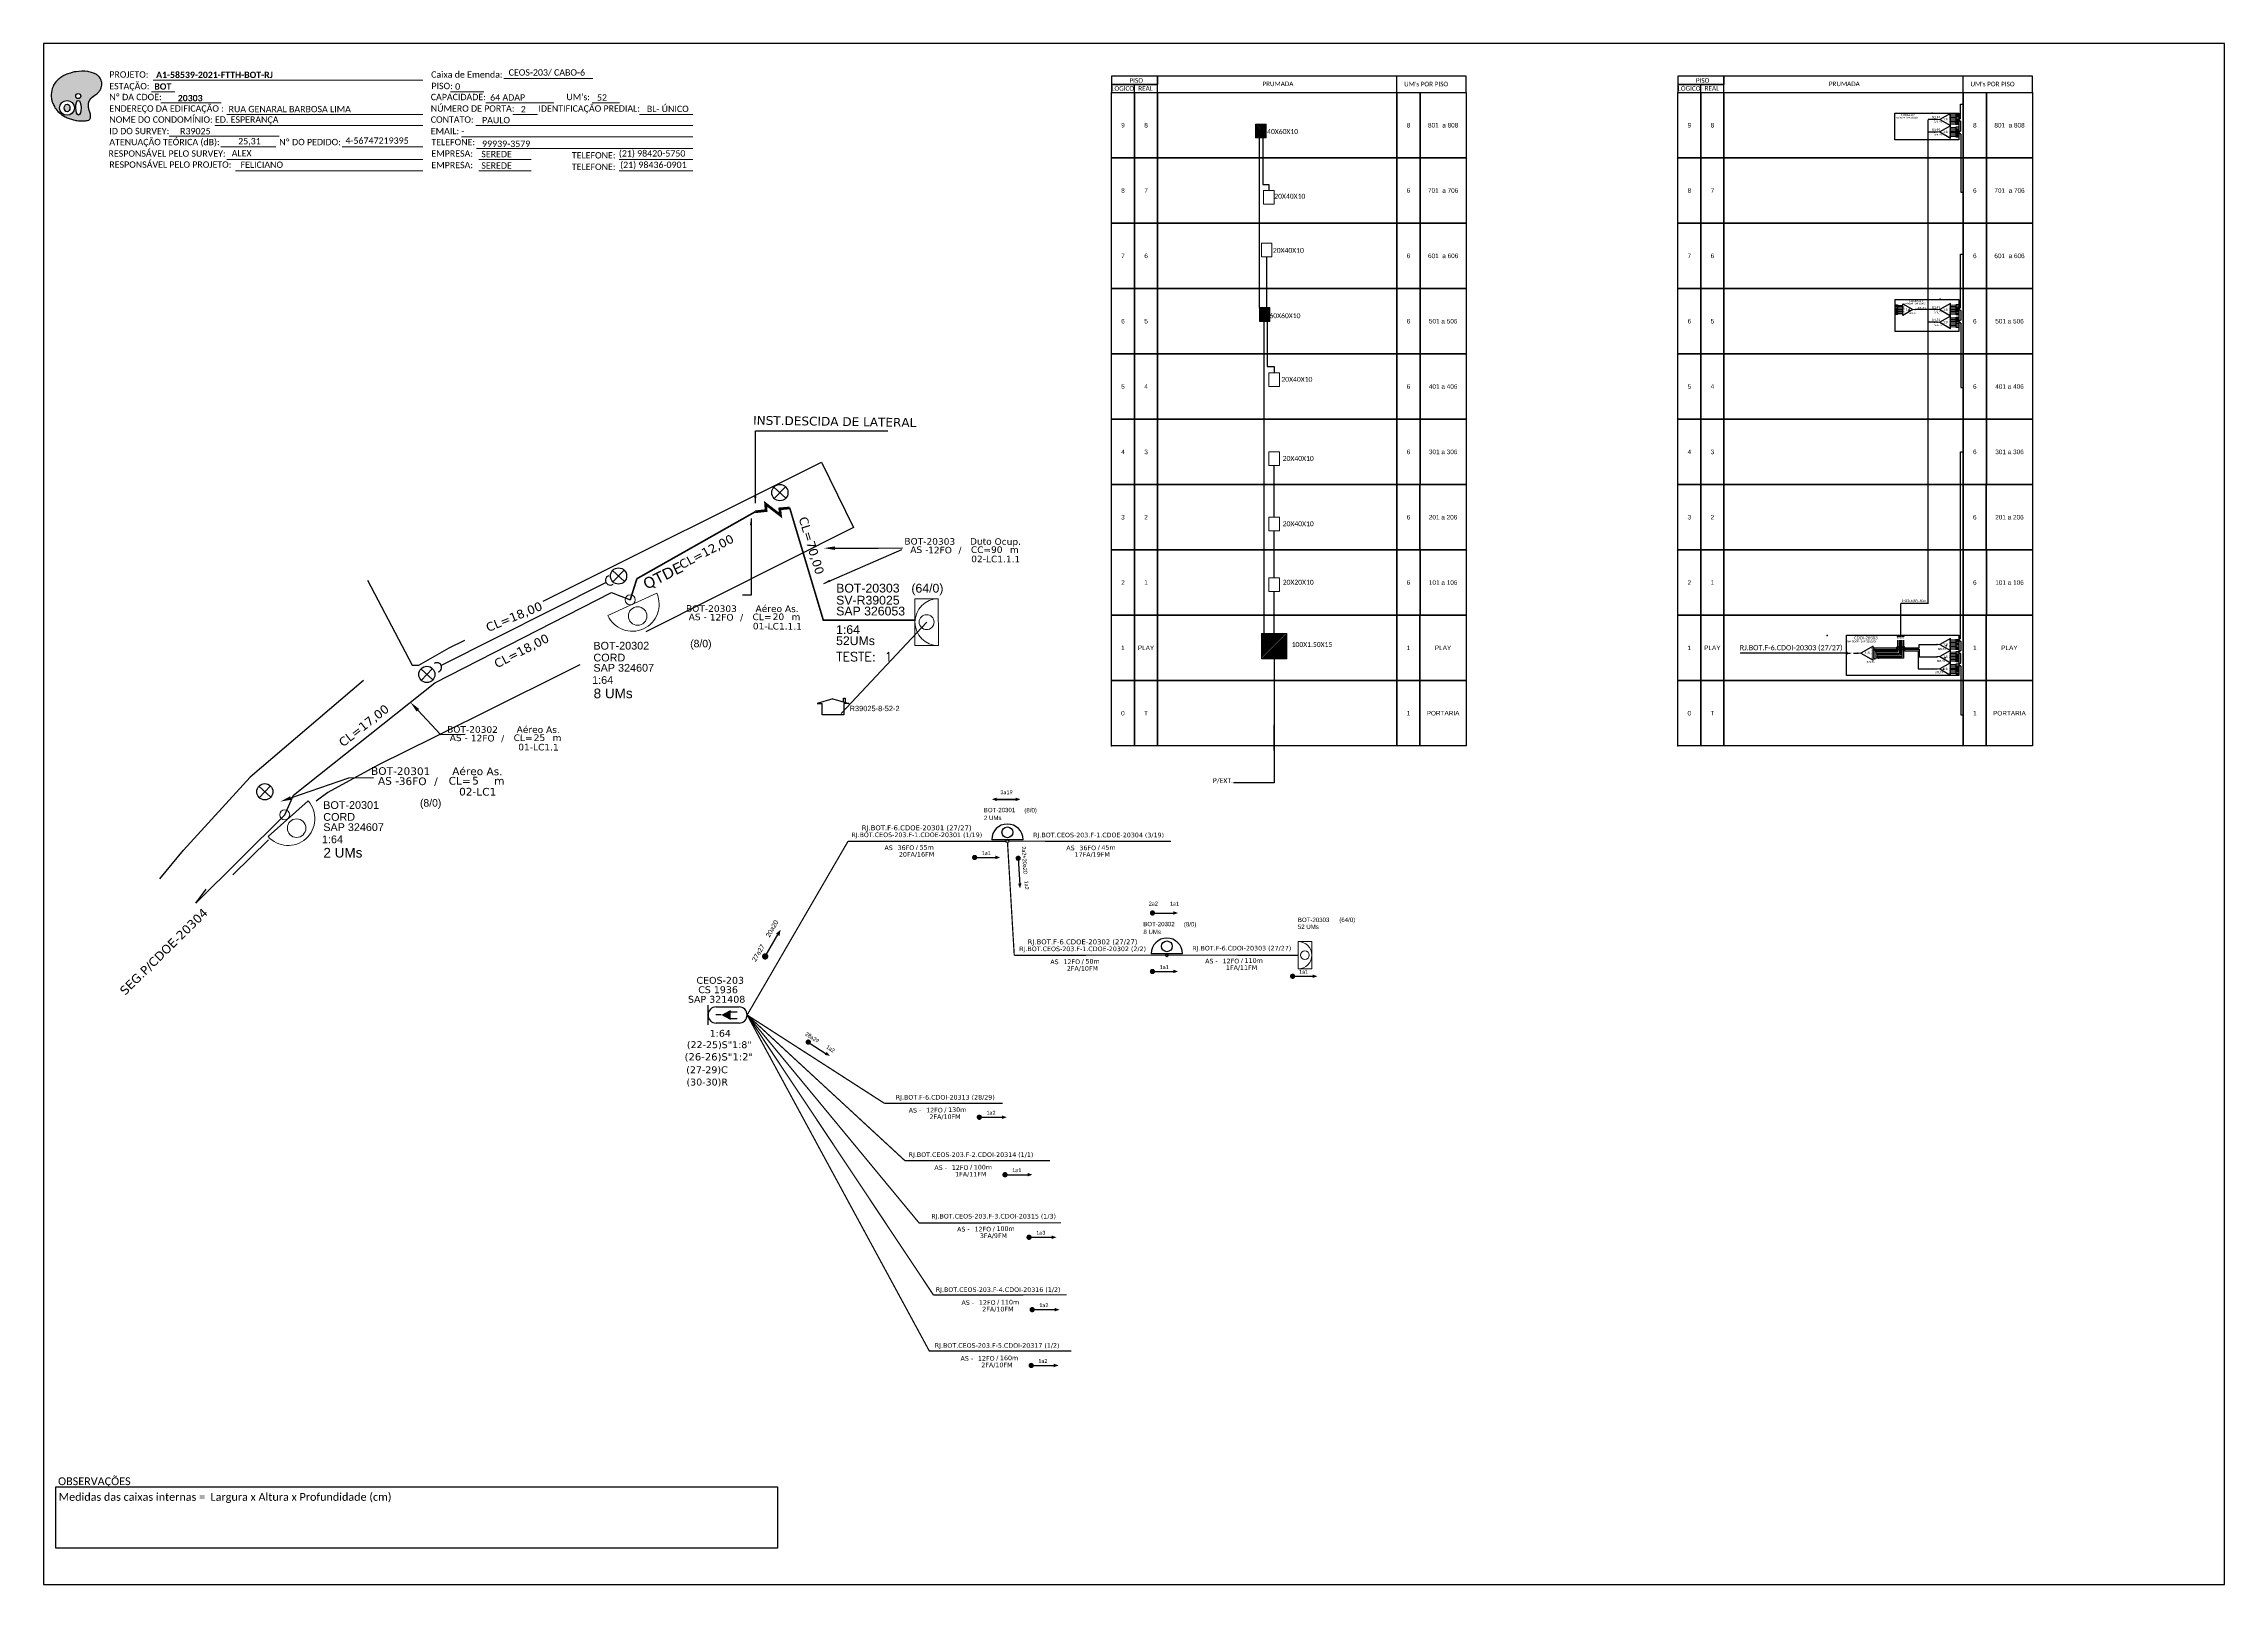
# Model space of a CAD drawing. Header units: metres. Extents: x -0.5 to 58.6, y -0.5 to 41.2.
import ezdxf
from ezdxf import colors
from ezdxf.entities.mleader import LeaderData, LeaderLine
from ezdxf.enums import TextEntityAlignment as Align
from ezdxf.math import Vec2, Vec3

# ---------------------------------------------------------------- set-up
doc = ezdxf.new("R2010")
doc.units = ezdxf.units.M
for name, color, linetype in [('10_4-POSTES', 1, 'Continuous'), ('20.4-CEOS', 1, 'Continuous'), ('CAP a instalar', 1, 'Continuous'), ('CAP_A_INSTALAR', 1, 'Continuous'), ('CD a instalar', 1, 'Continuous'), ('CELULAS_GPON', 7, 'Continuous'), ('DROP DE CLIENTE', 140, 'Continuous'), ('label_cabos', 7, 'Continuous'), ('MEIO FIO', 251, 'Continuous'), ('SETA', 7, 'Continuous'), ('Subida Lateral', 5, 'Continuous'), ('surveys legendas', 7, 'Continuous'), ('texto', 255, 'Continuous')]:
    doc.layers.add(name, color=color, linetype=linetype)
for name, color, linetype, lineweight in [("20.0-LEGENDA DOS CDO'S", 1, 'Continuous', 0), ('20.1-CDO_INTERIOR', 1, 'Continuous', 0), ('20.2-CDO_POSTE', 1, 'Continuous', 5), ('20.6-CORDOALHA_SUPORTE', 7, 'Continuous', 25), ('40.1-ETIQUETAS', 1, 'Continuous', 20)]:
    doc.layers.add(name, color=color, linetype=linetype, lineweight=lineweight)
doc.styles.add('ARIAL', font='arial.ttf')
doc.styles.add('DIGICADE', font='arial.ttf')
doc.styles.add('ROMANS', font='ROMANS.SHX', dxfattribs={"height": 2.5})
doc.styles.add('siredit', font='verdana.ttf')
doc.styles.get("Standard").update_dxf_attribs({"font": 'arial.ttf'})
doc.styles.add('WMF-Calibri0', font='CALIBRI.TTF')
doc.styles.add('WMF-Calibri1', font='CALIBRIB.TTF')
doc.linetypes.add('FENCELINE1', pattern='A,0.25,-0.1,[133,ltypeshp.shx,S=0.1,R=0,X=-0.1,Y=0],-0.1,1', length=1.45)
doc.dimstyles.get("Standard").update_dxf_attribs({"dimtxt": 0.18, "dimasz": 0.18, "dimexe": 0.18, "dimexo": 0.0625, "dimgap": 0.09, "dimtad": 0, "dimtih": 1, "dimtoh": 1, "dimdec": 4, "dimzin": 0, "dimdsep": 46, "dimtxsty": 'Standard', "dimcen": 0.09, "dimadec": 0, "dimazin": 0, "dimtfac": 1, "dimtdec": 4, "dimtofl": 0, "dimtmove": 0, "dimatfit": 3, "dimfxl": 0, "dimtolj": 1, "dimtzin": 0, "dimarcsym": 0})
pattern_1 = [(45, (19.50302, 19.165325), (-0.02245064, 0.02245064), [])]

# ---------------------------------------------------------------- blocks, each defined once
blk = doc.blocks.new('OI')
h = blk.add_hatch(color=40)
edge = h.paths.add_edge_path()
edge.add_spline(control_points=[(4.35, -0.67), (3.92, -0.99), (3.26, -1.5), (2.81, -2.59), (2.9, -3.5), (3.06, -4.27), (3.31, -4.85), (3.37, -5.39), (3.4, -5.88), (3.2, -6.4), (2.54, -6.61), (1.65, -6.63), (0.55, -6.67), (-0.56, -6.42), (-1.61, -6.14), (-2.77, -5.61), (-3.92, -4.77), (-4.89, -3.7), (-5.34, -2.65), (-5.6, -1.94), (-5.85, -0.96), (-5.71, 0.47), (-5.1, 2.02), (-4.14, 3.02), (-3.3, 3.61), (-2.37, 4.16), (-1.36, 4.44), (-0.56, 4.7), (0.79, 4.85), (2.24, 4.97), (3.79, 4.57), (4.67, 4.21), (5.44, 3.65), (5.76, 2.99), (6.03, 2.21), (6.01, 1.46), (5.72, 0.64), (5.31, 0.08), (4.88, -0.38), (4.51, -0.55), (4.35, -0.67)], knot_values=[0, 0, 0, 0, 1.60434, 2.417191, 3.427595, 4.282808, 4.776746, 5.304182, 5.888771, 6.258406, 6.858137, 7.79129, 8.986195, 10.124242, 11.187857, 12.242908, 13.953784, 15.414161, 16.515391, 17.349188, 17.675853, 19.552021, 21.515531, 22.568638, 23.63245, 24.621084, 25.782718, 26.745347, 27.142653, 29.870543, 31.004649, 31.921532, 32.709589, 33.801391, 34.042471, 35.192333, 35.971461, 36.628871, 37.254359, 37.836911, 37.836911, 37.836911, 37.836911], degree=3, periodic=0)
h.paths.add_polyline_path([(1.13, -0.87, -1), (-0.04, -0.87, -1)], flags=16)
edge = h.paths.add_edge_path(flags=16)
edge.add_ellipse((0.56, -3.59), major_axis=(-0.02, 1.71), ratio=0.361305, start_angle=0, end_angle=360)
h.paths.add_polyline_path([(-0.36, -3.62, -1), (-3.8, -3.62, -1)], flags=16)
edge = h.paths.add_edge_path(flags=0)
edge.add_ellipse((-2.08, -3.62), major_axis=(0, 0.885), ratio=0.758294, start_angle=0, end_angle=360)
at = {"color": 40}
for centre, radius in [((-2.08, -3.62), 1.72), ((0.54, -0.87), 0.587)]:
    blk.add_circle(centre, radius, dxfattribs=at)
blk.add_ellipse((-2.08, -3.62), major_axis=(0, 0.885), ratio=0.758294, start_param=-3.141592653589792, end_param=3.141592653589792, dxfattribs=at)
blk.add_ellipse((0.56, -3.59), major_axis=(-0.02, 1.71), ratio=0.361305, dxfattribs=at)
at = {"color": 40, "start_tangent": (-0.800898, -0.598801), "end_tangent": (-0.800898, -0.598801)}
blk.add_spline([(4.35, -0.67), (3.2, -1.78), (2.9, -2.54), (2.92, -3.55), (3.12, -4.38), (3.28, -4.85), (3.37, -5.37), (3.35, -5.95), (3.2, -6.29), (2.66, -6.55), (1.73, -6.63), (0.54, -6.62), (-0.58, -6.41), (-1.6, -6.11), (-2.56, -5.67), (-3.95, -4.67), (-4.89, -3.56), (-5.37, -2.56), (-5.64, -1.78), (-5.72, -1.46), (-5.63, 0.42), (-4.84, 2.22), (-4.13, 2.99), (-3.27, 3.62), (-2.4, 4.09), (-1.3, 4.47), (-0.37, 4.72), (0.02, 4.77), (2.75, 4.8), (3.85, 4.53), (4.69, 4.16), (5.31, 3.68), (5.85, 2.73), (5.93, 2.5), (5.94, 1.35), (5.67, 0.62), (5.29, 0.08), (4.84, -0.36), (4.35, -0.67)], degree=3, dxfattribs=at)
blk = doc.blocks.new('ANDAR_MAIOR')
for points in [[(0, 32.7), (11.6, 32.7), (11.6, 0), (0, 0)], [(11.6, 32.7), (23.1, 32.7), (23.1, 0), (11.6, 0)], [(23.1, 32.7), (143.1, 32.7), (143.1, 0), (23.1, 0)], [(143.1, 32.7), (154.7, 32.7), (154.7, 0), (143.1, 0)], [(154.7, 32.7), (177.9, 32.7), (177.9, 0), (154.7, 0)]]:
    blk.add_lwpolyline(points, close=True)
blk.add_point((0, 0))
at = {"style": 'ARIAL', "flags": 4}
for tag, p in [('LOGICO', (5.8, 16.4)), ('REAL', (17.4, 16.4)), ("UC'S POR PISO", (148.9, 16.4)), ('N°DOS_APS', (166.3, 16.4))]:
    blk.add_attdef(tag, text='', height=2.3, dxfattribs=at).set_placement(p, align=Align.MIDDLE_CENTER)
blk = doc.blocks.new('A$C4360606C')
at = {"color": 0}
for points in [[(0, 4.1), (23.1, 4.1), (23.1, 8.2), (0, 8.2)], [(0, 0), (23.1, 0), (23.1, 4.1), (0, 4.1)]]:
    blk.add_lwpolyline(points, close=True, dxfattribs=at)
for points in [[(11.6, 0), (11.6, 4.1)], [(23.1, 0), (177.9, 0), (177.9, 8.2), (23.1, 8.2), (23.1, 8.2), (23.1, 4.1)], [(143.1, 0), (143.1, 8.2)]]:
    blk.add_lwpolyline(points)
at = {"color": 0, "style": 'WMF-Calibri0'}
for s, p in [('  LÓGICO', (-1.6, 0.9)), ('     PISO', (5, 4.9)), ('    REAL', (10.2, 0.9)), ('PRUMADA', (75.7, 3.2)), ("UM's POR PISO", (146.7, 3.1))]:
    blk.add_text(s, height=2.3, dxfattribs=at).set_placement(p)
blk = doc.blocks.new('A$C415C251F')
at = {"color": 3}
blk.add_point((0, 0), dxfattribs=at)
blk = doc.blocks.new('LEG_CDOIA8_C-SPLT_ESQ')
at = {"color": 3, "extrusion": (0, 0, -1), "xscale": -1, "zscale": -1}
blk.add_blockref('A$C415C251F', (0, 0), dxfattribs=at)
at = {"style": 'ARIAL', "flags": 4}
blk.add_attdef('SPLITAGEM', text='', height=1.5, dxfattribs=at).set_placement((18.6, -12.6), align=Align.CENTER)
at = {"color": 1, "style": 'WMF-Calibri0', "flags": 4}
blk.add_attdef('MODELO', text='', height=1.5, dxfattribs=at).set_placement((22.5, -4.5), align=Align.CENTER)
blk.add_attdef('CDO', (21.4, -2.6), '', height=2, dxfattribs=at)
blk = doc.blocks.new('SPLITTER_')
blk.add_point((0, 0))
at = {"style": 'ARIAL', "flags": 4}
blk.add_attdef('SPLT', (0, -3.3), '', height=1.5, dxfattribs=at)
blk = doc.blocks.new('SPLT_1-8_SC-APC')
at = {"color": 1, "lineweight": 0}
blk.add_lwpolyline([(-17, -7.5), (-19.3, -7.5)], dxfattribs=at)
at = {"color": 1}
blk.add_lwpolyline([(-7.4, -2.1), (-17, -7.5), (-7.4, -13), (-7.4, -2.1)], dxfattribs=at)
at = {"color": 3, "lineweight": 0}
for points in [[(-3, -3.5), (-7.4, -3.5)], [(-7.4, -4.7), (-3, -4.7)], [(-7.4, -5.8), (-3, -5.8)], [(-7.4, -7), (-3, -7)], [(-7.4, -8.1), (-3, -8.1)], [(-7.4, -9.3), (-3, -9.3)], [(-7.4, -10.4), (-3, -10.4)], [(-7.4, -11.6), (-3, -11.6)], [(-2.4, -3), (-2.4, -4)], [(-2.4, -3), (0, -3)], [(-2.4, -4), (0, -4)], [(-2.4, -4.2), (-2.4, -5.2)], [(-2.4, -4.2), (0, -4.2)], [(-2.4, -5.2), (0, -5.2)], [(-2.4, -5.3), (-2.4, -6.3)], [(-2.4, -5.3), (0, -5.3)], [(-2.4, -6.3), (0, -6.3)], [(-2.4, -6.5), (-2.4, -7.5)], [(-2.4, -6.5), (0, -6.5)], [(-2.4, -7.5), (0, -7.5)], [(-2.4, -7.6), (-2.4, -8.6)], [(-2.4, -7.6), (0, -7.6)], [(-2.4, -8.6), (0, -8.6)], [(-2.4, -8.8), (-2.4, -9.8)], [(-2.4, -8.8), (0, -8.8)], [(-2.4, -9.8), (0, -9.8)], [(-2.4, -9.9), (-2.4, -10.9)], [(-2.4, -9.9), (0, -9.9)], [(-2.4, -10.9), (0, -10.9)], [(-2.4, -11.1), (-2.4, -12.1)], [(-2.4, -11.1), (0, -11.1)], [(-2.4, -12.1), (0, -12.1)]]:
    blk.add_lwpolyline(points, dxfattribs=at)
for points in [[(-3, -3.2), (-2.4, -3.2), (-2.4, -3.8), (-3, -3.8)], [(-3, -4.4), (-2.4, -4.4), (-2.4, -5), (-3, -5)], [(-3, -5.5), (-2.4, -5.5), (-2.4, -6.1), (-3, -6.1)], [(-3, -6.7), (-2.4, -6.7), (-2.4, -7.3), (-3, -7.3)], [(-3, -7.8), (-2.4, -7.8), (-2.4, -8.4), (-3, -8.4)], [(-3, -9), (-2.4, -9), (-2.4, -9.6), (-3, -9.6)], [(-3, -10.1), (-2.4, -10.1), (-2.4, -10.7), (-3, -10.7)], [(-3, -11.3), (-2.4, -11.3), (-2.4, -11.9), (-3, -11.9)]]:
    blk.add_lwpolyline(points, close=True, dxfattribs=at)
at = {"color": 1, "style": 'ARIAL'}
for s, height, p in [('1:8', 2, (-13.9, -8.4)), ('S1', 0.75, (-8.7, -3.8)), ('S2', 0.75, (-8.7, -5)), ('S3', 0.75, (-8.7, -6.2)), ('S4', 0.75, (-8.7, -7.4)), ('S5', 0.75, (-8.7, -8.6)), ('S6', 0.75, (-8.7, -9.7)), ('S7', 0.75, (-8.7, -10.8)), ('S8', 0.75, (-8.7, -11.9))]:
    blk.add_text(s, height=height, dxfattribs=at).set_placement(p)
blk = doc.blocks.new('LEG_CDOIA8_C-SPLT_DIR')
at = {"color": 3}
blk.add_blockref('A$C415C251F', (0, 0), dxfattribs=at)
at = {"color": 1, "style": 'WMF-Calibri0', "flags": 4}
blk.add_attdef('CDO', (-26.8, -2.6), '', height=2, dxfattribs=at)
blk.add_attdef('MODELO', text='', height=1.5, dxfattribs=at).set_placement((-22.2, -4.5), align=Align.CENTER)
at = {"style": 'ARIAL', "flags": 4}
blk.add_attdef('SPLITAGEM', text='', height=1.5, dxfattribs=at).set_placement((-18.4, -12.6), align=Align.CENTER)
blk = doc.blocks.new('SPLT_1-8_SC-APC_ESQ')
at = {"color": 3, "lineweight": 0}
for points in [[(2.4, -3), (0, -3)], [(2.4, -4), (0, -4)], [(2.4, -4.2), (0, -4.2)], [(2.4, -5.2), (0, -5.2)], [(2.4, -5.3), (0, -5.3)], [(2.4, -6.3), (0, -6.3)], [(2.4, -6.5), (0, -6.5)], [(2.4, -7.5), (0, -7.5)], [(2.4, -7.6), (0, -7.6)], [(2.4, -8.6), (0, -8.6)], [(2.4, -8.8), (0, -8.8)], [(2.4, -9.8), (0, -9.8)], [(2.4, -9.9), (0, -9.9)], [(2.4, -10.9), (0, -10.9)], [(2.4, -11.1), (0, -11.1)], [(2.4, -12.1), (0, -12.1)], [(2.4, -3), (2.4, -4)], [(2.4, -4.2), (2.4, -5.2)], [(2.4, -5.3), (2.4, -6.3)], [(2.4, -6.5), (2.4, -7.5)], [(2.4, -7.6), (2.4, -8.6)], [(2.4, -8.8), (2.4, -9.8)], [(2.4, -9.9), (2.4, -10.9)], [(2.4, -11.1), (2.4, -12.1)], [(3, -3.5), (7.4, -3.5)], [(7.4, -4.7), (3, -4.7)], [(7.4, -5.8), (3, -5.8)], [(7.4, -7), (3, -7)], [(7.4, -8.1), (3, -8.1)], [(7.4, -9.3), (3, -9.3)], [(7.4, -10.4), (3, -10.4)], [(7.4, -11.6), (3, -11.6)]]:
    blk.add_lwpolyline(points, dxfattribs=at)
for points in [[(3, -3.2), (2.4, -3.2), (2.4, -3.8), (3, -3.8)], [(3, -4.4), (2.4, -4.4), (2.4, -5), (3, -5)], [(3, -5.5), (2.4, -5.5), (2.4, -6.1), (3, -6.1)], [(3, -6.7), (2.4, -6.7), (2.4, -7.3), (3, -7.3)], [(3, -7.8), (2.4, -7.8), (2.4, -8.4), (3, -8.4)], [(3, -9), (2.4, -9), (2.4, -9.6), (3, -9.6)], [(3, -10.1), (2.4, -10.1), (2.4, -10.7), (3, -10.7)], [(3, -11.3), (2.4, -11.3), (2.4, -11.9), (3, -11.9)]]:
    blk.add_lwpolyline(points, close=True, dxfattribs=at)
at = {"color": 1}
blk.add_lwpolyline([(7.4, -2.1), (17, -7.5), (7.4, -13), (7.4, -2.1)], dxfattribs=at)
at = {"color": 1, "lineweight": 0}
blk.add_lwpolyline([(17, -7.5), (19.3, -7.5)], dxfattribs=at)
at = {"color": 1, "style": 'ARIAL'}
for s, height, p in [('S2', 0.75, (7.6, -5)), ('S3', 0.75, (7.6, -6.2)), ('S4', 0.75, (7.6, -7.4)), ('S5', 0.75, (7.5, -8.6)), ('S6', 0.75, (7.6, -9.7)), ('S7', 0.75, (7.6, -10.8)), ('S8', 0.75, (7.6, -11.9)), ('S1', 0.75, (7.7, -3.8)), ('1:8', 2, (10.5, -8.4))]:
    blk.add_text(s, height=height, dxfattribs=at).set_placement(p)
blk = doc.blocks.new('POLE_POLE')
at = {"color": 1}
for p, q in [((-0.00000178, 0.00000566), (0.00000138, 0.0000027)), ((0.00000128, 0.00000576), (-0.00000168, 0.0000026))]:
    blk.add_line(p, q, dxfattribs=at)
blk.add_circle((-0.0000002, 0.00000418), 0.00000217, dxfattribs=at)
blk = doc.blocks.new('*U15')
at = {"color": 0}
blk.add_line((2.14, -0.58), (-2.1, -0.68), dxfattribs=at)
for centre, radius in [((0, 0.38), 0.733), ((0.03, -1.03), 0.393)]:
    blk.add_circle(centre, radius, dxfattribs=at)
blk.add_arc((0.02, -0.63), 2.12, 1.3782, 181.3782, dxfattribs=at)
blk = doc.blocks.new('Inst CDOI-64')
at = {"layer": '20.1-CDO_INTERIOR', "color": 1, "lineweight": 18}
blk.add_lwpolyline([(-2.12, -2.13), (-2.12, 2.12), (0, 2.12), (0.01, -2.13)], close=True, dxfattribs=at)
blk.add_circle((-1.06, 0), 0.68, dxfattribs=at)
blk.add_arc((0.01, 0), 2.13, 90.0276, 270.0276, dxfattribs=at)
at = {"layer": "20.0-LEGENDA DOS CDO'S"}
for tag, p, style, flags in [('ID_ATIVIDADE', (-9.3, 3.78), 'ARIAL', 3), ('FATOR', (-1.5, 3.78), 'ARIAL', 1), ('QTDE', (-9.18, -3.66), 'DIGICADE', 3)]:
    blk.add_attdef(tag, p, '', height=0.8, rotation=0.118, dxfattribs=dict(at, style=style, flags=flags))
at = {"layer": "20.0-LEGENDA DOS CDO'S", "style": 'ARIAL'}
for tag, p, rotation in [('SURVEY', (-9.3, 1.6), 359.9724), ('FID', (-9.3, 2.69), 0.118), ('SAP', (-9.3, 0.61), 359.9724), ('1:XX', (-9.31, -1.08), 359.9724), ('UMS', (-9.31, -2.09), 359.9724)]:
    blk.add_attdef(tag, p, '', height=0.8, rotation=rotation, dxfattribs=at)
blk.add_attdef('FIBRAS_UTILIZADAS', text='', height=0.8, rotation=359.9724, dxfattribs=at).set_placement((-0.99, 2.69), align=Align.CENTER)
blk = doc.blocks.new('Teste  FTTH')
at = {"color": 0, "lineweight": 0, "style": 'ROMANS'}
for tag, p in [('TESTE', (-2.3, -0.29)), ('QTDE', (0.21, -0.29))]:
    blk.add_attdef(tag, p, '', height=0.48, dxfattribs=at)
for tag, p, flags in [('FID', (-2.23, -1.25), 1), ('FATOR', (-2.23, -2.03), 3), ('ID_ATIVIDADE', (-2.23, -2.72), 3)]:
    blk.add_attdef(tag, p, '', height=0.48, dxfattribs=dict(at, flags=flags))
blk = doc.blocks.new('Inst CDOE-8 CAIXA DIST OPT CDOE 48F_8D C_SPL OPTAP')
at = {"layer": "20.0-LEGENDA DOS CDO'S", "color": 0}
for tag, p, style, flags in [('ID_ATIVIDADE', (0.12, 6.47), 'ARIAL', 3), ('FATOR', (7.92, 6.47), 'ARIAL', 1), ('QTDE', (0.23, -0.97), 'DIGICADE', 3)]:
    blk.add_attdef(tag, p, '', height=0.8, rotation=0.118, dxfattribs=dict(at, style=style, flags=flags))
at = {"layer": "20.0-LEGENDA DOS CDO'S", "color": 0, "style": 'ARIAL'}
for tag, p, height in [('CORDOALHA', (0.12, 4.02), 0.8), ('FID', (0.12, 5.25), 0.8), ('1:XX', (-0.01, 1.7), 0.8), ('SAP', (0.12, 2.96), 0.8), ('UMS', (0.14, 0.22), 1)]:
    blk.add_attdef(tag, p, '', height=height, rotation=0.118, dxfattribs=at)
blk.add_attdef('FIBRAS_UTILIZADAS', text='', height=0.8, rotation=0.118, dxfattribs=at).set_placement((13.48, 5.26), align=Align.CENTER)
blk = doc.blocks.new('Inst CB AS CFOA-SM-AS-80-TS-36')
at = {"layer": 'label_cabos', "color": 0, "style": 'siredit'}
for tag, flags, p in [('ID_ATIVIDADE', 3, (1.31, 2.67)), ('FATOR', 1, (11.56, 2.55))]:
    blk.add_attdef(tag, text='', height=1, rotation=359.69, dxfattribs=dict(at, flags=flags)).set_placement(p, align=Align.MIDDLE_CENTER)
for tag, p in [('TIPO_CABO', (1.76, 0)), ('DESTINO_CABO', (3.13, 1.26)), ('CABO', (4.69, -0.05)), ('/', (7.71, -0.05)), ('LANCE', (10.81, 0)), ('TIPO_CABO', (13.11, 1.24)), ('UND', (15.96, 0)), ('FID', (13.15, -1.41))]:
    blk.add_attdef(tag, text='', height=1, rotation=359.69, dxfattribs=at).set_placement(p, align=Align.MIDDLE_CENTER)
blk.add_attdef('QTDE', (12.43, -0.47), '', height=1, rotation=359.69, dxfattribs=at)
blk = doc.blocks.new('Inst CB AS CFOA-SM-AS-120-S-12 A')
at = {"layer": 'label_cabos', "color": 0, "style": 'siredit'}
for tag, flags, p in [('ID_ATIVIDADE', 3, (1.31, 2.67)), ('FATOR', 1, (11.56, 2.55))]:
    blk.add_attdef(tag, text='', height=1, rotation=359.69, dxfattribs=dict(at, flags=flags)).set_placement(p, align=Align.MIDDLE_CENTER)
for tag, p in [('TIPO_CABO', (1.26, 0)), ('DESTINO_CABO', (3.13, 1.26)), ('CABO', (4.69, -0.05)), ('/', (7.71, -0.05)), ('LANCE', (10.81, 0)), ('TIPO_CABO', (13.11, 1.24)), ('UND', (15.96, 0)), ('FID', (13.15, -1.41))]:
    blk.add_attdef(tag, text='', height=1, rotation=359.69, dxfattribs=at).set_placement(p, align=Align.MIDDLE_CENTER)
blk.add_attdef('QTDE', (12.43, -0.47), '', height=1, rotation=359.69, dxfattribs=at)
blk = doc.blocks.new('Inst CB DT OCUP CFOA-SM-AS-80-TS-24')
at = {"layer": 'label_cabos', "color": 0, "style": 'siredit'}
for tag, flags, p in [('ID_ATIVIDADE', 3, (1.31, 2.67)), ('FATOR', 1, (11.56, 2.55))]:
    blk.add_attdef(tag, text='', height=1, rotation=359.69, dxfattribs=dict(at, flags=flags)).set_placement(p, align=Align.MIDDLE_CENTER)
for tag, p in [('TIPO_CABO', (1.76, 0)), ('DESTINO_CABO', (3.13, 1.26)), ('CABO', (4.69, -0.05)), ('/', (7.71, -0.05)), ('LANCE', (10.91, 0)), ('TIPO_CABO', (13.11, 1.24)), ('UND', (15.96, 0)), ('FID', (13.15, -1.41))]:
    blk.add_attdef(tag, text='', height=1, rotation=359.69, dxfattribs=at).set_placement(p, align=Align.MIDDLE_CENTER)
blk.add_attdef('QTDE', (12.43, -0.47), '', height=1, rotation=359.69, dxfattribs=at)
blk = doc.blocks.new('CDOI_INT')
at = {"layer": '20.1-CDO_INTERIOR', "color": 0, "lineweight": 18}
blk.add_lwpolyline([(4.25, -4.25), (4.25, 4.25), (0, 4.25), (0, -4.25)], close=True, dxfattribs=at)
blk.add_circle((2.12, 0), 1.36, dxfattribs=at)
blk.add_arc((0, 0), 4.25, 270, 90, dxfattribs=at)
at = {"layer": "20.0-LEGENDA DOS CDO'S", "color": 0, "style": 'ARIAL'}
for tag, p in [('SAP', (-0.08, 6.23)), ('CDO_N', (-0.08, 10.38)), ('SURVEY', (-0.08, 8.2)), ('SPLITER_1', (21.18, 10.38)), ('SPLITER_2', (21.19, 8.68)), ('1:XX', (5.94, -2.22)), ('UMS', (5.94, -4.24))]:
    blk.add_attdef(tag, p, '', height=1.36, dxfattribs=at)
blk.add_attdef('FIBRAS_UTILIZADAS', text='', height=1.36, dxfattribs=at).set_placement((15.34, 10.38), align=Align.CENTER)
blk = doc.blocks.new('ETIQUETA_RS5F')
at = {"layer": '40.1-ETIQUETAS', "color": 0, "style": 'siredit'}
blk.add_text('/', height=1.5, dxfattribs=at).set_placement((1.58, -1.95), align=Align.MIDDLE_RIGHT)
for tag, p in [('ETIQUETA_R_SECUNDARIA', (1.21, 2.1)), ('ETIQUETA_R_PRIMARIA', (1.21, 4.1)), ('F_ATIVAS/F_MORTAS', (1.14, -4.24))]:
    blk.add_attdef(tag, text='', height=1.5, dxfattribs=at).set_placement(p, align=Align.MIDDLE_CENTER)
for tag, p in [('TIPO_CABO', (-6.58, -2.12)), ('CAP_CABO', (0.4, -2.09))]:
    blk.add_attdef(tag, text='', height=1.5, dxfattribs=at).set_placement(p, align=Align.MIDDLE_RIGHT)
for tag, p in [('FUSÃO_1', (0.85, -8.39)), ('FUSÃO_2', (0.85, -10.6)), ('FUSÃO_3', (0.85, -12.93)), ('FUSÃO_4', (0.85, -15.14)), ('FUSÃO_5', (0.85, -17.16))]:
    blk.add_attdef(tag, text='', height=1.5, dxfattribs=at).set_placement(p, align=Align.CENTER)
blk.add_attdef('METROS', text='', height=1.5, dxfattribs=at).set_placement((2.14, -1.95), align=Align.MIDDLE_LEFT)
blk = doc.blocks.new('SETA1')
at = {"const_width": 1.1}
blk.add_lwpolyline([(-5.28, 0, 1), (-4.18, 0, 1)], format="xyb", close=True, dxfattribs=at)
at = {"layer": 'SETA'}
blk.add_lwpolyline([(-4.73, 0), (4.73, 0)], dxfattribs=at)
blk.add_solid([(4.73, 0.73), (6.74, 0), (4.73, -0.73)], dxfattribs=at)
blk = doc.blocks.new('CDOE-TEXTO PADRÃO')
at = {"layer": "20.0-LEGENDA DOS CDO'S", "color": 0, "style": 'ARIAL'}
for tag, p in [('CDO_N', (0.49, 7.39)), ('SAP', (0.51, 1.67)), ('CORDOALHA', (0.5, 4.33)), ('SPLITER_1', (0.59, -0.91)), ('(XX-XX_F)S', (0.54, -8.29)), ('SPLITER_2', (0.6, -3.55)), ('(XX-XX_L)S', (0.55, -10.83)), ('UMS', (0.55, -13.15))]:
    blk.add_attdef(tag, p, '', height=1.7, rotation=0.11799, dxfattribs=at)
blk.add_attdef('FIBRAS_UTILIZADAS', text='', height=1.7, rotation=0.11799, dxfattribs=at).set_placement((19.77, 7.43), align=Align.CENTER)
blk = doc.blocks.new('CEOS_RP_CT_DRT')
at = {"layer": '20.4-CEOS', "color": 0}
for p, q in [((-4.54, 1.19), (-1.19, 1.19)), ((-1.19, -1.19), (-4.54, -1.19))]:
    blk.add_line(p, q, dxfattribs=at)
for points in [[(-5.73, -1.43), (-5.73, 1.44)], [(-3.79, 0), (-4.59, 0)], [(-2.47, 0.48), (-1.45, 0.48)], [(-2.47, -0.52), (-1.45, -0.52)]]:
    blk.add_lwpolyline(points, dxfattribs=at)
blk.add_lwpolyline([(-3.79, 0, 0, 1.47, 0), (-2.41, 0, 1.47, 1.47, 0)], format="xyseb", dxfattribs=at)
for centre, start, end in [((-4.54, 0), 90, 270), ((-1.19, 0), 270, 90)]:
    blk.add_arc(centre, 1.19, start, end, dxfattribs=at)
at = {"layer": '20.4-CEOS', "color": 7, "style": 'siredit'}
for tag, p in [('Nº_DA_CEOS', (-2.86, 5.6)), ('LOCAL', (-2.86, 4.24)), ('SAP', (-2.86, 2.78)), ('RACIO_SPLITAGEM', (-2.86, -1.88)), ('FIBRAS_SPLITTER', (-2.86, -3.58)), ('RESERVA_FINAIS', (-2.86, -6.39)), ('FIBRAS_TOP_C', (-2.86, -5.08))]:
    blk.add_attdef(tag, text='', height=1.01, dxfattribs=at).set_placement(p, align=Align.TOP_CENTER)
blk = doc.blocks.new('*U33')
at = {"layer": '20.4-CEOS', "color": 7, "style": 'siredit'}
blk.add_attdef('FIBRAS_SPLITTER', (0, 0), '', height=1.01, dxfattribs=at)
for tag, p, flags in [('ID_ATIVIDADE', (0, -1.48), 3), ('FATOR', (0, -2.79), 1), ('QTDE', (0, -4.11), 1), ('FID', (0, -5.42), 1)]:
    blk.add_attdef(tag, p, '', height=1.01, dxfattribs=dict(at, flags=flags))

msp = doc.modelspace()

# ---------------------------------------------------------------- hatches: boundary and pattern name
h = msp.add_hatch()
h.set_pattern_fill('ANSI31', color=1, scale=0.01, style=0)
h.set_pattern_definition(pattern_1)
h.paths.add_polyline_path([(32.614, 39.024), (32.328, 39.024), (32.328, 38.651), (32.614, 38.651)])
h = msp.add_hatch()
h.set_pattern_fill('ANSI31', color=1, scale=0.01, style=0)
h.set_pattern_definition(pattern_1)
h.paths.add_polyline_path([(32.614, 39.024), (32.328, 39.024), (32.328, 38.651), (32.614, 38.651)])
h = msp.add_hatch(color=3)
h.dxf.hatch_style = 1
edge = h.paths.add_edge_path()
edge.add_arc((50.778, 39.148), 0.0078, 0, 360)
h = msp.add_hatch(color=3)
h.dxf.hatch_style = 1
edge = h.paths.add_edge_path()
edge.add_arc((50.778, 38.808), 0.0078, 0, 360)
h = msp.add_hatch()
h.set_pattern_fill('ANSI31', color=1, scale=0.01, style=0)
h.set_pattern_definition([(45, (19.60562, 14.19843), (-0.02245064, 0.02245064), [])])
h.paths.add_polyline_path([(32.716, 34.057), (32.43, 34.057), (32.43, 33.684), (32.716, 33.684)])
h = msp.add_hatch(color=3)
h.dxf.hatch_style = 1
edge = h.paths.add_edge_path()
edge.add_arc((50.182, 34.001), 0.0078, 0, 360)
h = msp.add_hatch(color=3)
h.dxf.hatch_style = 1
edge = h.paths.add_edge_path()
edge.add_arc((50.778, 34.001), 0.0078, 0, 360)
h = msp.add_hatch(color=3)
h.dxf.hatch_style = 1
edge = h.paths.add_edge_path()
edge.add_arc((50.778, 33.661), 0.0078, 0, 360)
h = msp.add_hatch()
h.set_pattern_fill('ANSI31', color=1, scale=0.01, style=0)
h.set_pattern_definition([(45, (2.985133, -1.45315), (-0.02245064, 0.02245064), [])])
h.paths.add_polyline_path([(33.171, 25.235), (32.488, 25.235), (32.488, 24.552), (33.171, 24.552)])
h.paths.add_polyline_path([(32.706, 24.839), (32.981, 24.839), (32.981, 24.989), (32.706, 24.989)], flags=24)
h.paths.add_polyline_path([(33.287, 24.837), (34.434, 24.837), (34.434, 25.038), (33.287, 25.038)], flags=9)
h = msp.add_hatch(color=3)
h.dxf.hatch_style = 1
edge = h.paths.add_edge_path()
edge.add_arc((49.073, 24.847), 0.00836, 0, 360)
h = msp.add_hatch(color=3)
h.dxf.hatch_style = 1
edge = h.paths.add_edge_path()
edge.add_arc((49.09, 24.807), 0.00836, 0, 360)
h = msp.add_hatch(color=3)
h.dxf.hatch_style = 1
edge = h.paths.add_edge_path()
edge.add_arc((50.778, 24.938), 0.00836, 0, 360)
h = msp.add_hatch(color=3)
h.dxf.hatch_style = 1
edge = h.paths.add_edge_path()
edge.add_arc((48.631, 24.708), 0.00886, 0, 360)
h = msp.add_hatch(color=3)
h.dxf.hatch_style = 1
edge = h.paths.add_edge_path()
edge.add_arc((49.107, 24.768), 0.00836, 0, 360)
h = msp.add_hatch(color=3)
h.dxf.hatch_style = 1
edge = h.paths.add_edge_path()
edge.add_arc((49.125, 24.728), 0.00836, 0, 360)
h = msp.add_hatch(color=3)
h.dxf.hatch_style = 1
edge = h.paths.add_edge_path()
edge.add_arc((49.142, 24.688), 0.00836, 0, 360)
h = msp.add_hatch(color=3)
h.dxf.hatch_style = 1
edge = h.paths.add_edge_path()
edge.add_arc((49.159, 24.648), 0.00836, 0, 360)
h = msp.add_hatch(color=3)
h.dxf.hatch_style = 1
edge = h.paths.add_edge_path()
edge.add_arc((49.176, 24.608), 0.00836, 0, 360)
h = msp.add_hatch(color=3)
h.dxf.hatch_style = 1
edge = h.paths.add_edge_path()
edge.add_arc((49.194, 24.568), 0.00836, 0, 360)
h = msp.add_hatch(color=3)
h.dxf.hatch_style = 1
edge = h.paths.add_edge_path()
edge.add_arc((50.778, 24.608), 0.00836, 0, 360)
h = msp.add_hatch(color=3)
h.dxf.hatch_style = 1
edge = h.paths.add_edge_path()
edge.add_arc((50.778, 24.276), 0.00836, 0, 360)

# ---------------------------------------------------------------- linework, layer by layer
for p, q in [((20.883, 23.469), (20.455, 23.344)), ((20.455, 23.344), (20.589, 23.344)), ((20.59, 23.037), (20.59, 23.343)), ((21.177, 23.037), (20.59, 23.037)), ((20.883, 23.469), (21.312, 23.344)), ((21.171, 23.488), (21.216, 23.488)), ((21.171, 23.387), (21.171, 23.488)), ((21.312, 23.344), (21.177, 23.344)), ((21.177, 23.344), (21.177, 23.037)), ((21.216, 23.488), (21.216, 23.374))]:
    msp.add_line(p, q)
at = {"color": 3}
msp.add_line((32.829, 22.068), (32.829, 22.764), dxfattribs=at)
at = {"color": 7}
msp.add_line((26.031, 19.655), (25.183, 19.655), dxfattribs=at)
at = {"color": 5}
msp.add_line((30.349, 16.569), (29.501, 16.569), dxfattribs=at)
at = {"color": 7}
msp.add_lwpolyline([(-0.484, -0.498), (58.554, -0.498), (58.554, 41.201), (-0.484, 41.201)], close=True, dxfattribs=at)
at = {"lineweight": 0}
for points in [[(2.485, 40.208), (9.779, 40.208)], [(11.971, 40.255), (14.384, 40.255)], [(2.436, 39.893), (3.065, 39.893)], [(10.527, 39.897), (11.437, 39.897)], [(11.492, 39.598), (13.326, 39.598)], [(4.147, 38.988), (9.779, 38.988)], [(4.474, 39.287), (9.779, 39.287)], [(11.215, 38.988), (17.093, 38.988)], [(2.914, 38.694), (5.895, 38.694)], [(10.827, 38.678), (17.093, 38.678)], [(11.239, 38.367), (17.093, 38.367)]]:
    msp.add_lwpolyline(points, dxfattribs=at)
at = {"color": 7, "lineweight": 0}
for points in [[(2.691, 39.598), (4.321, 39.598)], [(14.366, 39.598), (15.102, 39.598)], [(12.22, 39.287), (12.887, 39.287)], [(15.647, 39.287), (17.09, 39.287)], [(4.309, 38.409), (5.798, 38.409)], [(7.596, 38.409), (9.781, 38.409)], [(4.474, 38.068), (9.779, 38.068)], [(11.297, 38.068), (12.718, 38.068)], [(15.099, 38.068), (17.093, 38.068)], [(4.713, 37.757), (9.779, 37.757)], [(11.297, 37.757), (12.718, 37.757)], [(15.099, 37.757), (17.093, 37.757)], [(49.073, 24.847), (49.042, 24.847)], [(49.042, 24.807), (49.09, 24.807)], [(49.042, 24.768), (49.107, 24.768)], [(49.042, 24.728), (49.125, 24.728)], [(49.042, 24.688), (49.142, 24.688)], [(49.042, 24.648), (49.151, 24.648)], [(49.042, 24.608), (49.176, 24.608)], [(49.042, 24.568), (49.194, 24.568)]]:
    msp.add_lwpolyline(points, dxfattribs=at)
at = {"color": 3}
for points in [[(51.414, 39.178), (51.414, 39.558), (51.487, 39.558)], [(51.414, 39.178), (51.414, 39.178), (51.367, 39.135), (51.415, 39.091), (51.415, 39.091)], [(51.416, 38.837), (51.415, 39.091)], [(32.436, 34.061), (32.436, 38.651)], [(32.521, 38.651), (32.521, 37.39), (32.683, 37.39), (32.683, 37.225)], [(51.416, 38.837), (51.367, 38.797), (51.415, 38.753), (51.415, 38.753)], [(51.415, 38.753), (51.415, 37.179), (51.487, 37.179)], [(32.627, 34.061), (32.627, 35.427)], [(51.414, 34.061), (51.414, 35.5), (51.487, 35.5)], [(32.559, 25.222), (32.559, 33.684)], [(32.638, 33.684), (32.638, 32.464), (32.829, 32.464), (32.829, 32.293)], [(51.414, 34.061), (51.414, 34.061), (51.367, 34.017), (51.415, 33.974), (51.415, 33.974)], [(51.415, 33.718), (51.367, 33.679), (51.415, 33.636), (51.415, 33.636)], [(51.415, 33.974), (51.415, 33.718)], [(51.415, 33.636), (51.415, 31.891), (51.487, 31.891)], [(51.414, 25.105), (51.414, 30.152)], [(51.414, 30.152), (51.487, 30.152)], [(32.829, 28.943), (32.829, 29.78)], [(32.829, 28.384), (32.829, 29.579)], [(32.829, 26.745), (32.829, 28.012)], [(32.829, 25.235), (32.829, 26.372)], [(51.414, 25.105), (51.414, 25.105), (51.367, 25.061), (51.415, 25.018), (51.415, 25.018)], [(51.416, 25.019), (51.416, 24.774)], [(32.829, 24.552), (32.829, 21.197), (31.738, 21.197)], [(48.331, 24.708), (48.429, 24.708)], [(48.51, 24.708), (48.631, 24.708), (48.631, 24.708)], [(51.416, 24.774), (51.367, 24.734), (51.415, 24.69), (51.415, 24.69)], [(51.416, 24.442), (51.416, 24.442), (51.369, 24.398), (51.415, 24.356)], [(51.416, 24.442), (51.415, 24.69)], [(51.415, 24.356), (51.415, 23.031), (51.485, 23.031)], [(32.829, 22.068), (32.829, 21.575)], [(31.738, 21.197), (31.792, 21.21)]]:
    msp.add_lwpolyline(points, dxfattribs=at)
at = {"color": 1, "lineweight": 0}
for points in [[(32.328, 39.024), (32.614, 39.024), (32.614, 38.651), (32.328, 38.651)], [(32.328, 39.024), (32.614, 39.024), (32.614, 38.651), (32.328, 38.651)], [(32.43, 34.057), (32.716, 34.057), (32.716, 33.684), (32.43, 33.684)], [(32.488, 25.235), (33.171, 25.235), (33.171, 24.552), (32.488, 24.552)]]:
    msp.add_lwpolyline(points, close=True, dxfattribs=at)
at = {"color": 1}
for points in [[(49.633, 39.322), (51.364, 39.322), (51.364, 38.598), (49.633, 38.598)], [(51.364, 24.103), (48.328, 24.103), (48.328, 25.194), (51.364, 25.194)]]:
    msp.add_lwpolyline(points, close=True, dxfattribs=at)
at = {"color": 5, "const_width": 0.0346}
for points in [[(50.533, 39.147), (50.533, 26.053), (49.787, 26.053)], [(49.787, 25.172), (49.787, 26.053)]]:
    msp.add_lwpolyline(points, dxfattribs=at)
at = {"color": 5}
for points in [[(50.778, 39.147), (50.533, 39.147)], [(50.778, 38.809), (50.533, 38.809)], [(50.533, 34.001), (50.182, 34.001)], [(50.778, 34.001), (50.533, 34.001)], [(50.778, 33.659), (50.533, 33.659)], [(49.707, 25.053), (49.707, 24.728), (49.133, 24.728)], [(49.747, 25.053), (49.747, 24.688), (49.133, 24.688)], [(49.786, 25.053), (49.786, 24.648), (49.133, 24.648)], [(49.826, 25.053), (49.826, 24.608), (49.133, 24.608)], [(49.866, 25.053), (49.866, 24.568), (49.133, 24.568)], [(49.683, 25.172), (49.891, 25.172)], [(49.702, 25.172), (49.702, 25.135)], [(49.742, 25.172), (49.742, 25.135)], [(49.781, 25.172), (49.781, 25.135)], [(49.822, 25.172), (49.822, 25.135)], [(49.862, 25.172), (49.862, 25.135)]]:
    msp.add_lwpolyline(points, dxfattribs=at)
at = {"color": 0, "lineweight": 0}
for points in [[(32.54, 37.225), (32.826, 37.225), (32.826, 36.853), (32.54, 36.853)], [(32.484, 35.8), (32.77, 35.8), (32.77, 35.427), (32.484, 35.427)], [(32.686, 32.293), (32.972, 32.293), (32.972, 31.921), (32.686, 31.921)], [(32.686, 30.152), (32.972, 30.152), (32.972, 29.78), (32.686, 29.78)], [(32.686, 28.384), (32.972, 28.384), (32.972, 28.012), (32.686, 28.012)], [(32.686, 26.745), (32.972, 26.745), (32.972, 26.372), (32.686, 26.372)]]:
    msp.add_lwpolyline(points, close=True, dxfattribs=at)
at = {"color": 1}
for points in [[(49.633, 34.275), (51.364, 34.275), (51.364, 33.411), (49.633, 33.411)], [(49.633, 34.275), (49.633, 33.411)], [(49.042, 24.896), (48.708, 24.708), (49.042, 24.519), (49.042, 24.896)], [(48.331, 24.743), (48.331, 24.672)]]:
    msp.add_lwpolyline(points, dxfattribs=at)
for points in [[(49.073, 24.847), (49.675, 24.847)], [(49.09, 24.807), (49.675, 24.807)], [(49.675, 24.847), (49.697, 24.885), (49.872, 24.885)], [(49.675, 24.807), (49.697, 24.845), (49.872, 24.845)], [(49.675, 24.768), (49.697, 24.805), (49.872, 24.805)], [(49.872, 24.885), (49.901, 24.849)], [(49.872, 24.845), (49.901, 24.809)], [(49.872, 24.805), (49.901, 24.769)], [(49.901, 24.849), (50.295, 24.849)], [(49.901, 24.809), (50.295, 24.809)], [(50.295, 24.849), (50.295, 24.938)], [(50.295, 24.938), (50.778, 24.938)], [(50.295, 24.809), (50.295, 24.608), (50.778, 24.608)], [(49.107, 24.768), (49.675, 24.768)], [(49.901, 24.769), (50.262, 24.769), (50.262, 24.276), (50.778, 24.276)], [(6.044, 20.328), (3.64, 17.942), (3.916, 18.319)]]:
    msp.add_lwpolyline(points)
at = {"color": 1, "const_width": 0.0346}
for points in [[(45.692, 24.708), (45.443, 24.708)], [(48.331, 24.708), (45.692, 24.708)]]:
    msp.add_lwpolyline(points, dxfattribs=at)
at = {"color": 1, "lineweight": 0}
msp.add_lwpolyline([(48.708, 24.708), (48.631, 24.708)], dxfattribs=at)
at = {"color": 3}
msp.add_lwpolyline([(51.42, 24.777), (51.42, 24.777)], close=True, dxfattribs=at)
for points, const_width in [([(24.685, 19.175, 1), (24.756, 19.175, 1)], 0.0713), ([(25.898, 19.189, 1), (25.902, 19.118, 1)], 0.0713), ([(29.499, 17.672, 1), (29.57, 17.672, 1)], 0.0713), ([(19.028, 16.459, 1), (19.071, 16.533, 1)], 0.0855), ([(29.499, 16.089, 1), (29.57, 16.089, 1)], 0.0713), ([(33.294, 15.959, 1), (33.365, 15.959, 1)], 0.0713), ([(20.187, 14.198, 1), (20.247, 14.159, 1)], 0.0713)]:
    msp.add_lwpolyline(points, format="xyb", close=True, dxfattribs=dict(const_width=const_width))
at = {"color": 0}
msp.add_lwpolyline([(-0.149, 2.142), (19.384, 2.142), (19.384, 0.478), (-0.149, 0.478)], close=True, dxfattribs=at)
at = {"color": 3}
for centre, radius in [((50.778, 39.148), 0.0078), ((50.778, 38.808), 0.0078), ((50.182, 34.001), 0.0078), ((50.778, 34.001), 0.0078), ((50.778, 33.661), 0.0078), ((49.073, 24.847), 0.00836), ((49.09, 24.807), 0.00836), ((50.778, 24.938), 0.00836), ((48.631, 24.708), 0.00886), ((49.107, 24.768), 0.00836), ((49.125, 24.728), 0.00836), ((49.142, 24.688), 0.00836), ((49.159, 24.648), 0.00836), ((49.176, 24.608), 0.00836), ((49.194, 24.568), 0.00836), ((50.778, 24.608), 0.00836), ((50.778, 24.276), 0.00836)]:
    msp.add_circle(centre, radius, dxfattribs=at)
at = {"color": 7}
for centre, radius in [((25.607, 19.856), 0.146), ((25.607, 19.615), 0.0392)]:
    msp.add_circle(centre, radius, dxfattribs=at)
at = {"color": 5}
for centre, radius in [((29.925, 16.77), 0.146), ((29.925, 16.529), 0.0392)]:
    msp.add_circle(centre, radius, dxfattribs=at)
at = {"color": 7}
msp.add_arc((25.607, 19.655), 0.424, 0, 180, dxfattribs=at)
at = {"color": 5}
msp.add_arc((29.925, 16.569), 0.424, 0, 180, dxfattribs=at)
at = {"layer": '20.6-CORDOALHA_SUPORTE'}
msp.add_line((10.289, 24.379), (14.738, 26.617), dxfattribs=at)
for centre, start, end in [((14.853, 26.675), 104.83782, 308.55187), ((10.164, 24.318), 286.83001, 125.27962)]:
    msp.add_arc(centre, 0.128, start, end, dxfattribs=at)
at = {"layer": 'CAP a instalar', "color": 7, "linetype": 'FENCELINE1', "ltscale": 5, "const_width": 0.0333}
for points in [[(18.562, 14.912), (21.294, 19.614)], [(21.294, 19.614), (25.568, 19.612)], [(25.647, 19.615), (29.949, 19.614)], [(29.949, 19.614), (30.033, 19.614)]]:
    msp.add_lwpolyline(points, dxfattribs=at)
at = {"layer": 'CAP a instalar', "color": 7, "linetype": 'FENCELINE1', "ltscale": 0.3, "const_width": 0.0333}
msp.add_lwpolyline([(29.948, 16.53), (25.793, 16.529)], dxfattribs=at)
at = {"layer": 'CAP a instalar', "color": 1, "linetype": 'FENCELINE1', "ltscale": 0.3, "const_width": 0.0333}
msp.add_lwpolyline([(33.479, 16.529), (29.948, 16.53)], dxfattribs=at)
at = {"layer": 'CAP_A_INSTALAR', "color": 7, "linetype": 'FENCELINE1', "ltscale": 0.3}
for p, q in [((10.106, 23.898), (14.891, 26.344)), ((6.28, 20.857), (10.106, 23.898))]:
    msp.add_line(p, q, dxfattribs=at)
at = {"layer": 'CAP_A_INSTALAR', "color": 7, "linetype": 'FENCELINE1', "ltscale": 3}
msp.add_line((14.891, 26.344), (15.396, 26.146), dxfattribs=at)
at = {"layer": 'CAP_A_INSTALAR', "color": 7, "linetype": 'FENCELINE1', "ltscale": 5}
msp.add_line((6.044, 20.328), (6.28, 20.857), dxfattribs=at)
at = {"layer": 'CAP_A_INSTALAR', "linetype": 'FENCELINE1', "ltscale": 3, "const_width": 0.0446}
for points in [[(15.577, 26.719), (18.781, 28.531)], [(19.714, 28.634), (20.625, 25.594), (23.106, 25.595)], [(15.396, 26.146), (15.577, 26.719)]]:
    msp.add_lwpolyline(points, dxfattribs=at)
at = {"layer": 'CD a instalar', "color": 7, "const_width": 0.0333}
for points in [[(25.611, 19.576), (25.793, 16.529)], [(22.275, 12.523), (18.562, 14.912)], [(25.482, 12.523), (22.275, 12.523)]]:
    msp.add_lwpolyline(points, dxfattribs=at)
at = {"layer": 'CD a instalar', "color": 8, "linetype": 'FENCELINE1', "ltscale": 5, "const_width": 0.0333}
for points in [[(22.836, 10.967), (18.562, 14.912)], [(26.759, 10.969), (22.836, 10.967), (22.813, 10.988)], [(27.059, 9.287), (23.217, 9.283)], [(27.211, 7.338), (23.605, 7.334)], [(27.339, 5.821), (23.486, 5.817)]]:
    msp.add_lwpolyline(points, dxfattribs=at)
at = {"layer": 'CD a instalar', "color": 8, "linetype": 'FENCELINE1', "ltscale": 0.3, "const_width": 0.0333}
for points in [[(23.217, 9.283), (18.562, 14.912)], [(23.605, 7.334), (18.562, 14.912)], [(23.494, 5.817), (18.562, 14.912)]]:
    msp.add_lwpolyline(points, dxfattribs=at)
at = {"layer": 'DROP DE CLIENTE'}
msp.add_lwpolyline([(21.103, 23.07), (23.422, 25.543)], dxfattribs=at)
at = {"layer": 'MEIO FIO'}
msp.add_line((20.571, 29.876), (21.438, 28.101), dxfattribs=at)
for points in [[(13.237, 26.214), (20.571, 29.876)], [(21.438, 28.101), (15.822, 25.284)], [(8.286, 26.679), (9.492, 24.376), (9.677, 24.376), (10.499, 24.847), (10.922, 25.058)], [(13.039, 26.115), (13.237, 26.214)], [(14.031, 24.386), (13.489, 24.114), (10.084, 22.418), (8.582, 21.685), (7.206, 20.932), (6.895, 20.699)], [(8.176, 23.964), (5.108, 21.347)], [(2.665, 18.594), (3.301, 19.371), (5.108, 21.347)], [(5.602, 19.648), (4.639, 18.707)]]:
    msp.add_lwpolyline(points, dxfattribs=at)
at = {"layer": 'SETA'}
for points in [[(25.268, 20.748), (25.881, 20.748)], [(25.881, 20.748), (25.268, 20.748)], [(24.72, 19.175), (25.333, 19.175)], [(25.9, 19.154), (25.943, 18.421)], [(19.05, 16.496), (19.419, 17.132)], [(29.534, 17.672), (30.147, 17.672)], [(29.534, 16.089), (30.147, 16.089)], [(33.307, 15.959), (33.92, 15.959)], [(20.217, 14.179), (20.732, 13.847)]]:
    msp.add_lwpolyline(points, dxfattribs=at)
for points in [[(25.317, 20.796), (25.186, 20.749), (25.317, 20.701)], [(25.832, 20.796), (25.962, 20.749), (25.832, 20.701)], [(25.284, 19.224), (25.415, 19.176), (25.284, 19.129)], [(25.989, 18.472), (25.949, 18.339), (25.894, 18.467)], [(30.098, 17.72), (30.229, 17.673), (30.098, 17.625)], [(19.339, 17.11), (19.467, 17.217), (19.438, 17.052)], [(30.098, 16.138), (30.229, 16.09), (30.098, 16.043)], [(33.871, 16.008), (34.002, 15.96), (33.871, 15.913)], [(20.717, 13.914), (20.801, 13.804), (20.666, 13.834)]]:
    msp.add_solid(points, dxfattribs=at)
at = {"layer": 'Subida Lateral', "color": 5, "const_width": 0.0726}
msp.add_lwpolyline([(18.781, 28.531), (19.076, 28.563), (19.061, 28.745), (19.466, 28.434), (19.445, 28.611), (19.714, 28.634)], dxfattribs=at)

# ---------------------------------------------------------------- block references
at = {"color": 7, "xscale": 0.1165366968157408, "yscale": 0.1165366968157409, "zscale": 0.1165366968157409, "rotation": 0.153289602394906}
msp.add_blockref('OI', (0.392, 39.884), dxfattribs=at)
for name, p, xscale, yscale, zscale in [('A$C4360606C', (28.424, 39.877), 0.054, 0.054, 0.054), ('A$C4360606C', (43.757, 39.877), 0.054, 0.054, 0.054), ('SPLT_1-8_SC-APC_ESQ', (49.633, 34.218), 0.02880000000000655, 0.02880000000000655, 0.02880000000000001)]:
    msp.add_blockref(name, p, dxfattribs=dict(xscale=xscale, yscale=yscale, zscale=zscale))
ref = msp.add_blockref('ANDAR_MAIOR', (28.424, 38.109), dxfattribs=dict(xscale=0.054, yscale=0.054, zscale=0.054))
ref.add_attrib('LOGICO', '9', dxfattribs={"height": 0.124, "style": 'ARIAL'}).set_placement((28.737, 38.993), align=Align.MIDDLE_CENTER)
ref.add_attrib('REAL', '8', dxfattribs={"height": 0.124, "style": 'ARIAL'}).set_placement((29.362, 38.993), align=Align.MIDDLE_CENTER)
ref.add_attrib("UC'S POR PISO", '8', dxfattribs={"height": 0.124, "style": 'ARIAL'}).set_placement((36.467, 38.993), align=Align.MIDDLE_CENTER)
ref.add_attrib('N°DAS_UCS', '801  a 808', dxfattribs={"height": 0.1242, "style": 'ARIAL'}).set_placement((37.404, 38.993), align=Align.MIDDLE_CENTER)
ref = msp.add_blockref('ANDAR_MAIOR', (43.757, 38.109), dxfattribs=dict(xscale=0.054, yscale=0.054, zscale=0.054))
ref.add_attrib('LOGICO', '9', dxfattribs={"height": 0.124, "style": 'ARIAL'}).set_placement((44.07, 38.993), align=Align.MIDDLE_CENTER)
ref.add_attrib('REAL', '8', dxfattribs={"height": 0.124, "style": 'ARIAL'}).set_placement((44.694, 38.993), align=Align.MIDDLE_CENTER)
ref.add_attrib("UC'S POR PISO", '8', dxfattribs={"height": 0.124, "style": 'ARIAL'}).set_placement((51.799, 38.993), align=Align.MIDDLE_CENTER)
ref.add_attrib('N°DAS_UCS', '801  a 808', dxfattribs={"height": 0.1242, "style": 'ARIAL'}).set_placement((52.737, 38.993), align=Align.MIDDLE_CENTER)
at = {"color": 3}
ref = msp.add_blockref('LEG_CDOIA8_C-SPLT_DIR', (50.643, 39.318), dxfattribs=dict(at, xscale=0.03042000000000001, yscale=0.03042000000000001, zscale=0.03042000000000001))
ref.add_attrib('CDO', 'CDOIA-02', (49.799, 39.238), dxfattribs={"color": 1, "height": 0.0608, "style": 'WMF-Calibri0'})
ref.add_attrib('MODELO', '(16 ADAP - SAP 328028)', dxfattribs={"color": 1, "height": 0.03803, "style": 'WMF-Calibri0'}).set_placement((49.967, 39.18), align=Align.CENTER)
ref = msp.add_blockref('SPLITTER_', (50.706, 39.148), dxfattribs=dict(xscale=0.03042000000000001, yscale=0.03042000000000001, zscale=0.03042000000000001))
ref.add_attrib('SPLT', 'SPLT8', (50.706, 39.049), dxfattribs={"height": 0.0456, "style": 'ARIAL'})
at = {"color": 3, "xscale": 0.03042000000000001, "yscale": 0.03042000000000001, "zscale": 0.03042000000000001}
for p in [(51.364, 39.378), (51.364, 39.038), (51.364, 34.23), (51.364, 33.89), (51.364, 25.168), (51.364, 24.838), (51.364, 24.505)]:
    msp.add_blockref('SPLT_1-8_SC-APC', p, dxfattribs=at)
ref = msp.add_blockref('SPLITTER_', (50.706, 38.808), dxfattribs=dict(xscale=0.03042000000000001, yscale=0.03042000000000001, zscale=0.03042000000000001))
ref.add_attrib('SPLT', 'SPLT9', (50.706, 38.709), dxfattribs={"height": 0.0456, "style": 'ARIAL'})
ref = msp.add_blockref('ANDAR_MAIOR', (28.424, 36.341), dxfattribs=dict(xscale=0.054, yscale=0.054, zscale=0.054))
ref.add_attrib('LOGICO', '8', dxfattribs={"height": 0.124, "style": 'ARIAL'}).set_placement((28.737, 37.225), align=Align.MIDDLE_CENTER)
ref.add_attrib('REAL', '7', dxfattribs={"height": 0.124, "style": 'ARIAL'}).set_placement((29.362, 37.225), align=Align.MIDDLE_CENTER)
ref.add_attrib("UC'S POR PISO", '6', dxfattribs={"height": 0.124, "style": 'ARIAL'}).set_placement((36.467, 37.225), align=Align.MIDDLE_CENTER)
ref.add_attrib('N°DAS_UCS', '701  a 706', dxfattribs={"height": 0.1242, "style": 'ARIAL'}).set_placement((37.404, 37.225), align=Align.MIDDLE_CENTER)
ref = msp.add_blockref('ANDAR_MAIOR', (43.757, 36.341), dxfattribs=dict(xscale=0.054, yscale=0.054, zscale=0.054))
ref.add_attrib('LOGICO', '8', dxfattribs={"height": 0.124, "style": 'ARIAL'}).set_placement((44.07, 37.225), align=Align.MIDDLE_CENTER)
ref.add_attrib('REAL', '7', dxfattribs={"height": 0.124, "style": 'ARIAL'}).set_placement((44.694, 37.225), align=Align.MIDDLE_CENTER)
ref.add_attrib("UC'S POR PISO", '6', dxfattribs={"height": 0.124, "style": 'ARIAL'}).set_placement((51.799, 37.225), align=Align.MIDDLE_CENTER)
ref.add_attrib('N°DAS_UCS', '701  a 706', dxfattribs={"height": 0.1242, "style": 'ARIAL'}).set_placement((52.737, 37.225), align=Align.MIDDLE_CENTER)
ref = msp.add_blockref('ANDAR_MAIOR', (28.424, 34.573), dxfattribs=dict(xscale=0.054, yscale=0.054, zscale=0.054))
ref.add_attrib('LOGICO', '7', dxfattribs={"height": 0.124, "style": 'ARIAL'}).set_placement((28.737, 35.457), align=Align.MIDDLE_CENTER)
ref.add_attrib('REAL', '6', dxfattribs={"height": 0.124, "style": 'ARIAL'}).set_placement((29.362, 35.457), align=Align.MIDDLE_CENTER)
ref.add_attrib("UC'S POR PISO", '6', dxfattribs={"height": 0.124, "style": 'ARIAL'}).set_placement((36.467, 35.457), align=Align.MIDDLE_CENTER)
ref.add_attrib('N°DAS_UCS', '601  a 606', dxfattribs={"height": 0.1242, "style": 'ARIAL'}).set_placement((37.404, 35.457), align=Align.MIDDLE_CENTER)
ref = msp.add_blockref('ANDAR_MAIOR', (43.757, 34.573), dxfattribs=dict(xscale=0.054, yscale=0.054, zscale=0.054))
ref.add_attrib('LOGICO', '7', dxfattribs={"height": 0.124, "style": 'ARIAL'}).set_placement((44.07, 35.457), align=Align.MIDDLE_CENTER)
ref.add_attrib('REAL', '6', dxfattribs={"height": 0.124, "style": 'ARIAL'}).set_placement((44.694, 35.457), align=Align.MIDDLE_CENTER)
ref.add_attrib("UC'S POR PISO", '6', dxfattribs={"height": 0.124, "style": 'ARIAL'}).set_placement((51.799, 35.457), align=Align.MIDDLE_CENTER)
ref.add_attrib('N°DAS_UCS', '601  a 606', dxfattribs={"height": 0.1242, "style": 'ARIAL'}).set_placement((52.737, 35.457), align=Align.MIDDLE_CENTER)
ref = msp.add_blockref('ANDAR_MAIOR', (28.424, 32.805), dxfattribs=dict(xscale=0.054, yscale=0.054, zscale=0.054))
ref.add_attrib('LOGICO', '6', dxfattribs={"height": 0.124, "style": 'ARIAL'}).set_placement((28.737, 33.689), align=Align.MIDDLE_CENTER)
ref.add_attrib('REAL', '5', dxfattribs={"height": 0.124, "style": 'ARIAL'}).set_placement((29.362, 33.689), align=Align.MIDDLE_CENTER)
ref.add_attrib("UC'S POR PISO", '6', dxfattribs={"height": 0.124, "style": 'ARIAL'}).set_placement((36.467, 33.689), align=Align.MIDDLE_CENTER)
ref.add_attrib('N°DAS_UCS', '501 a 506', dxfattribs={"height": 0.1242, "style": 'ARIAL'}).set_placement((37.404, 33.689), align=Align.MIDDLE_CENTER)
ref = msp.add_blockref('ANDAR_MAIOR', (43.757, 32.805), dxfattribs=dict(xscale=0.054, yscale=0.054, zscale=0.054))
ref.add_attrib('LOGICO', '6', dxfattribs={"height": 0.124, "style": 'ARIAL'}).set_placement((44.07, 33.689), align=Align.MIDDLE_CENTER)
ref.add_attrib('REAL', '5', dxfattribs={"height": 0.124, "style": 'ARIAL'}).set_placement((44.694, 33.689), align=Align.MIDDLE_CENTER)
ref.add_attrib("UC'S POR PISO", '6', dxfattribs={"height": 0.124, "style": 'ARIAL'}).set_placement((51.799, 33.689), align=Align.MIDDLE_CENTER)
ref.add_attrib('N°DAS_UCS', '501 a 506', dxfattribs={"height": 0.1242, "style": 'ARIAL'}).set_placement((52.737, 33.689), align=Align.MIDDLE_CENTER)
at = {"color": 3}
ref = msp.add_blockref('LEG_CDOIA8_C-SPLT_DIR', (50.863, 34.286), dxfattribs=dict(at, xscale=0.03042000000000001, yscale=0.03042000000000001, zscale=0.03042000000000001))
ref.add_attrib('CDO', 'CDOIA-01', (50.019, 34.206), dxfattribs={"color": 1, "height": 0.0608, "style": 'WMF-Calibri0'})
ref.add_attrib('MODELO', '(64 ADAP - SAP 326053)', dxfattribs={"color": 1, "height": 0.03803, "style": 'WMF-Calibri0'}).set_placement((50.186, 34.148), align=Align.CENTER)
ref = msp.add_blockref('SPLITTER_', (50.017, 33.985), dxfattribs=dict(xscale=0.03042000000000001, yscale=0.03042000000000001, zscale=0.03042000000000001))
ref.add_attrib('SPLT', 'SPLT7', (50.017, 33.886), dxfattribs={"height": 0.0456, "style": 'ARIAL'})
ref = msp.add_blockref('SPLITTER_', (50.706, 34.001), dxfattribs=dict(xscale=0.03042000000000001, yscale=0.03042000000000001, zscale=0.03042000000000001))
ref.add_attrib('SPLT', 'SPLT5', (50.706, 33.901), dxfattribs={"height": 0.0456, "style": 'ARIAL'})
ref = msp.add_blockref('SPLITTER_', (50.706, 33.661), dxfattribs=dict(xscale=0.03042000000000001, yscale=0.03042000000000001, zscale=0.03042000000000001))
ref.add_attrib('SPLT', 'SPLT6', (50.706, 33.561), dxfattribs={"height": 0.0456, "style": 'ARIAL'})
ref = msp.add_blockref('ANDAR_MAIOR', (28.424, 31.037), dxfattribs=dict(xscale=0.054, yscale=0.054, zscale=0.054))
ref.add_attrib('LOGICO', '5', dxfattribs={"height": 0.124, "style": 'ARIAL'}).set_placement((28.737, 31.921), align=Align.MIDDLE_CENTER)
ref.add_attrib('REAL', '4', dxfattribs={"height": 0.124, "style": 'ARIAL'}).set_placement((29.362, 31.921), align=Align.MIDDLE_CENTER)
ref.add_attrib("UC'S POR PISO", '6', dxfattribs={"height": 0.124, "style": 'ARIAL'}).set_placement((36.467, 31.921), align=Align.MIDDLE_CENTER)
ref.add_attrib('N°DAS_UCS', '401 a 406', dxfattribs={"height": 0.1242, "style": 'ARIAL'}).set_placement((37.404, 31.921), align=Align.MIDDLE_CENTER)
ref = msp.add_blockref('ANDAR_MAIOR', (43.757, 31.037), dxfattribs=dict(xscale=0.054, yscale=0.054, zscale=0.054))
ref.add_attrib('LOGICO', '5', dxfattribs={"height": 0.124, "style": 'ARIAL'}).set_placement((44.07, 31.921), align=Align.MIDDLE_CENTER)
ref.add_attrib('REAL', '4', dxfattribs={"height": 0.124, "style": 'ARIAL'}).set_placement((44.694, 31.921), align=Align.MIDDLE_CENTER)
ref.add_attrib("UC'S POR PISO", '6', dxfattribs={"height": 0.124, "style": 'ARIAL'}).set_placement((51.799, 31.921), align=Align.MIDDLE_CENTER)
ref.add_attrib('N°DAS_UCS', '401 a 406', dxfattribs={"height": 0.1242, "style": 'ARIAL'}).set_placement((52.737, 31.921), align=Align.MIDDLE_CENTER)
ref = msp.add_blockref('ANDAR_MAIOR', (28.424, 29.268), dxfattribs=dict(xscale=0.054, yscale=0.054, zscale=0.054))
ref.add_attrib('LOGICO', '4', dxfattribs={"height": 0.124, "style": 'ARIAL'}).set_placement((28.737, 30.152), align=Align.MIDDLE_CENTER)
ref.add_attrib('REAL', '3', dxfattribs={"height": 0.124, "style": 'ARIAL'}).set_placement((29.362, 30.152), align=Align.MIDDLE_CENTER)
ref.add_attrib("UC'S POR PISO", '6', dxfattribs={"height": 0.124, "style": 'ARIAL'}).set_placement((36.467, 30.152), align=Align.MIDDLE_CENTER)
ref.add_attrib('N°DAS_UCS', '301 a 306', dxfattribs={"height": 0.1242, "style": 'ARIAL'}).set_placement((37.404, 30.152), align=Align.MIDDLE_CENTER)
ref = msp.add_blockref('ANDAR_MAIOR', (43.757, 29.268), dxfattribs=dict(xscale=0.054, yscale=0.054, zscale=0.054))
ref.add_attrib('LOGICO', '4', dxfattribs={"height": 0.124, "style": 'ARIAL'}).set_placement((44.07, 30.152), align=Align.MIDDLE_CENTER)
ref.add_attrib('REAL', '3', dxfattribs={"height": 0.124, "style": 'ARIAL'}).set_placement((44.694, 30.152), align=Align.MIDDLE_CENTER)
ref.add_attrib("UC'S POR PISO", '6', dxfattribs={"height": 0.124, "style": 'ARIAL'}).set_placement((51.799, 30.152), align=Align.MIDDLE_CENTER)
ref.add_attrib('N°DAS_UCS', '301 a 306', dxfattribs={"height": 0.1242, "style": 'ARIAL'}).set_placement((52.737, 30.152), align=Align.MIDDLE_CENTER)
ref = msp.add_blockref('ANDAR_MAIOR', (28.423, 27.5), dxfattribs=dict(xscale=0.054, yscale=0.054, zscale=0.054))
ref.add_attrib('LOGICO', '3', dxfattribs={"height": 0.124, "style": 'ARIAL'}).set_placement((28.735, 28.384), align=Align.MIDDLE_CENTER)
ref.add_attrib('REAL', '2', dxfattribs={"height": 0.124, "style": 'ARIAL'}).set_placement((29.36, 28.384), align=Align.MIDDLE_CENTER)
ref.add_attrib("UC'S POR PISO", '6', dxfattribs={"height": 0.124, "style": 'ARIAL'}).set_placement((36.465, 28.384), align=Align.MIDDLE_CENTER)
ref.add_attrib('N°DAS_UCS', '201 a 206', dxfattribs={"height": 0.1242, "style": 'ARIAL'}).set_placement((37.402, 28.384), align=Align.MIDDLE_CENTER)
ref = msp.add_blockref('ANDAR_MAIOR', (43.755, 27.5), dxfattribs=dict(xscale=0.054, yscale=0.054, zscale=0.054))
ref.add_attrib('LOGICO', '3', dxfattribs={"height": 0.124, "style": 'ARIAL'}).set_placement((44.068, 28.384), align=Align.MIDDLE_CENTER)
ref.add_attrib('REAL', '2', dxfattribs={"height": 0.124, "style": 'ARIAL'}).set_placement((44.692, 28.384), align=Align.MIDDLE_CENTER)
ref.add_attrib("UC'S POR PISO", '6', dxfattribs={"height": 0.124, "style": 'ARIAL'}).set_placement((51.797, 28.384), align=Align.MIDDLE_CENTER)
ref.add_attrib('N°DAS_UCS', '201 a 206', dxfattribs={"height": 0.1242, "style": 'ARIAL'}).set_placement((52.735, 28.384), align=Align.MIDDLE_CENTER)
ref = msp.add_blockref('ANDAR_MAIOR', (28.424, 25.732), dxfattribs=dict(xscale=0.054, yscale=0.054, zscale=0.054))
ref.add_attrib('LOGICO', '2', dxfattribs={"height": 0.124, "style": 'ARIAL'}).set_placement((28.737, 26.616), align=Align.MIDDLE_CENTER)
ref.add_attrib('REAL', '1', dxfattribs={"height": 0.124, "style": 'ARIAL'}).set_placement((29.362, 26.616), align=Align.MIDDLE_CENTER)
ref.add_attrib("UC'S POR PISO", '6', dxfattribs={"height": 0.124, "style": 'ARIAL'}).set_placement((36.467, 26.616), align=Align.MIDDLE_CENTER)
ref.add_attrib('N°DAS_UCS', '101 a 106', dxfattribs={"height": 0.1242, "style": 'ARIAL'}).set_placement((37.404, 26.616), align=Align.MIDDLE_CENTER)
ref = msp.add_blockref('ANDAR_MAIOR', (43.757, 25.732), dxfattribs=dict(xscale=0.054, yscale=0.054, zscale=0.054))
ref.add_attrib('LOGICO', '2', dxfattribs={"height": 0.124, "style": 'ARIAL'}).set_placement((44.07, 26.616), align=Align.MIDDLE_CENTER)
ref.add_attrib('REAL', '1', dxfattribs={"height": 0.124, "style": 'ARIAL'}).set_placement((44.694, 26.616), align=Align.MIDDLE_CENTER)
ref.add_attrib("UC'S POR PISO", '6', dxfattribs={"height": 0.124, "style": 'ARIAL'}).set_placement((51.799, 26.616), align=Align.MIDDLE_CENTER)
ref.add_attrib('N°DAS_UCS', '101 a 106', dxfattribs={"height": 0.1242, "style": 'ARIAL'}).set_placement((52.737, 26.616), align=Align.MIDDLE_CENTER)
at = {"color": 0, "lineweight": 0, "xscale": 0.29718, "yscale": 0.29718, "zscale": 0.29718}
msp.add_blockref('Inst CDOI-64', (23.736, 25.544), dxfattribs=at).add_auto_attribs({'FIBRAS_UTILIZADAS': '(64/0)', 'SURVEY': 'SV-R39025', 'SAP': 'SAP 326053', '1:XX': '1:64', 'UMS': '52UMs', 'FID': 'BOT-20303'})
at = {"color": 0, "lineweight": 0}
ref = msp.add_blockref('Inst CB AS CFOA-SM-AS-120-S-12 A', (17.037, 25.685), dxfattribs=dict(at, xscale=0.178308, yscale=0.178308, zscale=0.178308))
ref.add_attrib('DESTINO_CABO', 'BOT-20303', dxfattribs={"layer": 'label_cabos', "color": 0, "height": 0.1783, "rotation": 359.69001, "style": 'siredit'}).set_placement((17.595, 25.911), align=Align.MIDDLE_CENTER)
ref.add_attrib('CABO', '12FO', dxfattribs={"layer": 'label_cabos', "color": 0, "height": 0.1783, "rotation": 359.69001, "style": 'siredit'}).set_placement((17.872, 25.676), align=Align.MIDDLE_CENTER)
ref.add_attrib('TIPO_CABO', 'Aéreo As.', dxfattribs={"layer": 'label_cabos', "color": 0, "height": 0.1783, "rotation": 359.69001, "style": 'siredit'}).set_placement((19.374, 25.907), align=Align.MIDDLE_CENTER)
ref.add_attrib('/', '/', dxfattribs={"layer": 'label_cabos', "color": 0, "height": 0.178, "rotation": 359.69001, "style": 'siredit'}).set_placement((18.412, 25.676), align=Align.MIDDLE_CENTER)
ref.add_attrib('TIPO_CABO', 'AS - ', dxfattribs={"layer": 'label_cabos', "color": 0, "height": 0.1783, "rotation": 359.69001, "style": 'siredit'}).set_placement((17.262, 25.685), align=Align.MIDDLE_CENTER)
ref.add_attrib('FID', '01-LC1.1.1', dxfattribs={"layer": 'label_cabos', "color": 0, "height": 0.1783, "rotation": 359.69001, "style": 'siredit'}).set_placement((19.381, 25.433), align=Align.MIDDLE_CENTER)
ref.add_attrib('LANCE', 'CL=', dxfattribs={"layer": 'label_cabos', "color": 0, "height": 0.1783, "rotation": 359.69001, "style": 'siredit'}).set_placement((18.964, 25.686), align=Align.MIDDLE_CENTER)
ref.add_attrib('QTDE', '20', (19.253, 25.601), dxfattribs={"layer": 'label_cabos', "color": 0, "height": 0.1783, "rotation": 359.69001, "style": 'siredit'})
ref.add_attrib('UND', 'm', dxfattribs={"layer": 'label_cabos', "color": 0, "height": 0.178, "rotation": 359.69001, "style": 'siredit'}).set_placement((19.883, 25.686), align=Align.MIDDLE_CENTER)
ref = msp.add_blockref('ANDAR_MAIOR', (28.423, 23.964), dxfattribs=dict(xscale=0.054, yscale=0.054, zscale=0.054))
ref.add_attrib('LOGICO', '1', dxfattribs={"height": 0.124, "style": 'ARIAL'}).set_placement((28.735, 24.848), align=Align.MIDDLE_CENTER)
ref.add_attrib('REAL', 'PLAY', dxfattribs={"height": 0.1242, "style": 'ARIAL'}).set_placement((29.36, 24.848), align=Align.MIDDLE_CENTER)
ref.add_attrib("UC'S POR PISO", '1', dxfattribs={"height": 0.124, "style": 'ARIAL'}).set_placement((36.465, 24.848), align=Align.MIDDLE_CENTER)
ref.add_attrib('N°DAS_UCS', 'PLAY', dxfattribs={"height": 0.1242, "style": 'ARIAL'}).set_placement((37.402, 24.848), align=Align.MIDDLE_CENTER)
ref = msp.add_blockref('ANDAR_MAIOR', (43.755, 23.964), dxfattribs=dict(xscale=0.054, yscale=0.054, zscale=0.054))
ref.add_attrib('LOGICO', '1', dxfattribs={"height": 0.124, "style": 'ARIAL'}).set_placement((44.068, 24.848), align=Align.MIDDLE_CENTER)
ref.add_attrib('REAL', 'PLAY', dxfattribs={"height": 0.1242, "style": 'ARIAL'}).set_placement((44.692, 24.848), align=Align.MIDDLE_CENTER)
ref.add_attrib("UC'S POR PISO", '1', dxfattribs={"height": 0.124, "style": 'ARIAL'}).set_placement((51.797, 24.848), align=Align.MIDDLE_CENTER)
ref.add_attrib('N°DAS_UCS', 'PLAY', dxfattribs={"height": 0.1242, "style": 'ARIAL'}).set_placement((52.735, 24.848), align=Align.MIDDLE_CENTER)
at = {"color": 3}
ref = msp.add_blockref('LEG_CDOIA8_C-SPLT_ESQ', (47.801, 25.185), dxfattribs=dict(at, xscale=0.04147200000000942, yscale=0.04147200000000942, zscale=0.041472))
ref.add_attrib('CDO', 'CDOI-20303', (48.532, 25.077), dxfattribs={"color": 1, "height": 0.0829, "style": 'WMF-Calibri0'})
ref.add_attrib('MODELO', '(64 ADAP - SAP 326053)', dxfattribs={"color": 1, "height": 0.05184, "style": 'WMF-Calibri0'}).set_placement((48.736, 24.997), align=Align.CENTER)
ref = msp.add_blockref('SPLITTER_', (51.019, 24.903), dxfattribs=dict(xscale=-0.03456000000000786, yscale=0.03456000000000786, zscale=0.03456))
ref.add_attrib('SPLT', 'SPLT2', (50.793, 24.79), dxfattribs={"height": 0.0518, "style": 'ARIAL'})
ref = msp.add_blockref('SPLITTER_', (49.092, 24.553), dxfattribs=dict(xscale=-0.03456000000000786, yscale=0.03456000000000786, zscale=0.03456))
ref.add_attrib('SPLT', 'SPLT1', (48.866, 24.44), dxfattribs={"height": 0.0518, "style": 'ARIAL'})
ref = msp.add_blockref('SPLITTER_', (50.946, 24.273), dxfattribs=dict(xscale=-0.03456000000000786, yscale=0.03456000000000786, zscale=0.03456))
ref.add_attrib('SPLT', 'SPLT4', (50.72, 24.161), dxfattribs={"height": 0.0518, "style": 'ARIAL'})
ref = msp.add_blockref('SPLITTER_', (50.995, 24.578), dxfattribs=dict(xscale=-0.03456000000000786, yscale=0.03456000000000786, zscale=0.03456))
ref.add_attrib('SPLT', 'SPLT3', (50.769, 24.466), dxfattribs={"height": 0.0518, "style": 'ARIAL'})
ref = msp.add_blockref('ANDAR_MAIOR', (28.423, 22.196), dxfattribs=dict(xscale=0.054, yscale=0.054, zscale=0.054))
ref.add_attrib('LOGICO', '0', dxfattribs={"height": 0.124, "style": 'ARIAL'}).set_placement((28.735, 23.08), align=Align.MIDDLE_CENTER)
ref.add_attrib('REAL', 'T', dxfattribs={"height": 0.124, "style": 'ARIAL'}).set_placement((29.36, 23.08), align=Align.MIDDLE_CENTER)
ref.add_attrib("UC'S POR PISO", '1', dxfattribs={"height": 0.124, "style": 'ARIAL'}).set_placement((36.465, 23.08), align=Align.MIDDLE_CENTER)
ref.add_attrib('N°DAS_UCS', 'PORTARIA', dxfattribs={"height": 0.1242, "style": 'ARIAL'}).set_placement((37.402, 23.08), align=Align.MIDDLE_CENTER)
ref = msp.add_blockref('ANDAR_MAIOR', (43.755, 22.196), dxfattribs=dict(xscale=0.054, yscale=0.054, zscale=0.054))
ref.add_attrib('LOGICO', '0', dxfattribs={"height": 0.124, "style": 'ARIAL'}).set_placement((44.068, 23.08), align=Align.MIDDLE_CENTER)
ref.add_attrib('REAL', 'T', dxfattribs={"height": 0.124, "style": 'ARIAL'}).set_placement((44.692, 23.08), align=Align.MIDDLE_CENTER)
ref.add_attrib("UC'S POR PISO", '1', dxfattribs={"height": 0.124, "style": 'ARIAL'}).set_placement((51.797, 23.08), align=Align.MIDDLE_CENTER)
ref.add_attrib('N°DAS_UCS', 'PORTARIA', dxfattribs={"height": 0.1242, "style": 'ARIAL'}).set_placement((52.735, 23.08), align=Align.MIDDLE_CENTER)
at = {"color": 0, "lineweight": 0}
ref = msp.add_blockref('Inst CB AS CFOA-SM-AS-120-S-12 A', (10.568, 22.414), dxfattribs=dict(at, xscale=0.178308, yscale=0.178308, zscale=0.178308))
ref.add_attrib('DESTINO_CABO', 'BOT-20302', dxfattribs={"layer": 'label_cabos', "color": 0, "height": 0.1783, "rotation": 359.69001, "style": 'siredit'}).set_placement((11.127, 22.639), align=Align.MIDDLE_CENTER)
ref.add_attrib('CABO', '12FO', dxfattribs={"layer": 'label_cabos', "color": 0, "height": 0.1783, "rotation": 359.69001, "style": 'siredit'}).set_placement((11.404, 22.404), align=Align.MIDDLE_CENTER)
ref.add_attrib('TIPO_CABO', 'Aéreo As.', dxfattribs={"layer": 'label_cabos', "color": 0, "height": 0.1783, "rotation": 359.69001, "style": 'siredit'}).set_placement((12.906, 22.636), align=Align.MIDDLE_CENTER)
ref.add_attrib('/', '/', dxfattribs={"layer": 'label_cabos', "color": 0, "height": 0.178, "rotation": 359.69001, "style": 'siredit'}).set_placement((11.944, 22.404), align=Align.MIDDLE_CENTER)
ref.add_attrib('TIPO_CABO', 'AS - ', dxfattribs={"layer": 'label_cabos', "color": 0, "height": 0.1783, "rotation": 359.69001, "style": 'siredit'}).set_placement((10.793, 22.413), align=Align.MIDDLE_CENTER)
ref.add_attrib('FID', '01-LC1.1', dxfattribs={"layer": 'label_cabos', "color": 0, "height": 0.1783, "rotation": 359.69001, "style": 'siredit'}).set_placement((12.913, 22.161), align=Align.MIDDLE_CENTER)
ref.add_attrib('LANCE', 'CL=', dxfattribs={"layer": 'label_cabos', "color": 0, "height": 0.1783, "rotation": 359.69001, "style": 'siredit'}).set_placement((12.496, 22.414), align=Align.MIDDLE_CENTER)
ref.add_attrib('QTDE', '25', (12.784, 22.329), dxfattribs={"layer": 'label_cabos', "color": 0, "height": 0.1783, "rotation": 359.69001, "style": 'siredit'})
ref.add_attrib('UND', 'm', dxfattribs={"layer": 'label_cabos', "color": 0, "height": 0.178, "rotation": 359.69001, "style": 'siredit'}).set_placement((13.415, 22.414), align=Align.MIDDLE_CENTER)
at = {"layer": '10_4-POSTES', "color": 1, "xscale": 101311.36262325, "yscale": 101311.36262325, "zscale": 101311.36262325}
for p in [(19.468, 28.626), (15.1, 26.369), (9.911, 23.705), (5.525, 20.53)]:
    msp.add_blockref('POLE_POLE', p, dxfattribs=at)
at = {"layer": "20.0-LEGENDA DOS CDO'S", "color": 5, "lineweight": 0}
ref = msp.add_blockref('Inst CDOE-8 CAIXA DIST OPT CDOE 48F_8D C_SPL OPTAP', (14.369, 23.427), dxfattribs=dict(at, xscale=0.2615184, yscale=0.2615184, zscale=0.2615184))
ref.add_attrib('FID', 'BOT-20302', (14.4, 24.8), dxfattribs={"color": 0, "height": 0.2092, "rotation": 0.11799, "style": 'ARIAL'})
ref.add_attrib('CORDOALHA', 'CORD', (14.401, 24.48), dxfattribs={"color": 0, "height": 0.2092, "rotation": 0.11799, "style": 'ARIAL'})
ref.add_attrib('SAP', 'SAP 324607', (14.401, 24.202), dxfattribs={"color": 0, "height": 0.2092, "rotation": 0.11799, "style": 'ARIAL'})
ref.add_attrib('1:XX', '1:64', (14.366, 23.872), dxfattribs={"color": 0, "height": 0.2092, "rotation": 0.11799, "style": 'ARIAL'})
ref.add_attrib('UMS', '8 UMs', (14.406, 23.484), dxfattribs={"color": 0, "height": 0.2615, "rotation": 0.11799, "style": 'ARIAL'})
ref.add_attrib('FIBRAS_UTILIZADAS', '(8/0)', dxfattribs={"color": 0, "height": 0.2019, "rotation": 0.11799, "style": 'ARIAL'}).set_placement((17.599, 24.803), align=Align.BOTTOM_RIGHT)
at = {"layer": "20.0-LEGENDA DOS CDO'S", "lineweight": 0, "xscale": 0.5202135899999976, "yscale": 0.5202135899999978, "zscale": 0.5202135899999978, "rotation": 0.004078562105398155}
msp.add_blockref('Teste  FTTH', (22.171, 24.635), dxfattribs=at).add_auto_attribs({'TESTE': 'TESTE:', 'QTDE': '1'})
at = {"layer": "20.0-LEGENDA DOS CDO'S", "color": 7, "lineweight": 0}
ref = msp.add_blockref('Inst CDOE-8 CAIXA DIST OPT CDOE 48F_8D C_SPL OPTAP', (7.055, 19.115), dxfattribs=dict(at, xscale=0.2615184, yscale=0.2615184, zscale=0.2615184))
ref.add_attrib('FID', 'BOT-20301', (7.086, 20.487), dxfattribs={"color": 0, "height": 0.2092, "rotation": 0.11799, "style": 'ARIAL'})
ref.add_attrib('CORDOALHA', 'CORD', (7.087, 20.167), dxfattribs={"color": 0, "height": 0.2092, "rotation": 0.11799, "style": 'ARIAL'})
ref.add_attrib('SAP', 'SAP 324607', (7.087, 19.889), dxfattribs={"color": 0, "height": 0.2092, "rotation": 0.11799, "style": 'ARIAL'})
ref.add_attrib('1:XX', '1:64', (7.052, 19.56), dxfattribs={"color": 0, "height": 0.2092, "rotation": 0.11799, "style": 'ARIAL'})
ref.add_attrib('UMS', '2 UMs', (7.091, 19.172), dxfattribs={"color": 0, "height": 0.2615, "rotation": 0.11799, "style": 'ARIAL'})
ref.add_attrib('FIBRAS_UTILIZADAS', '(8/0)', dxfattribs={"color": 0, "height": 0.2019, "rotation": 0.11799, "style": 'ARIAL'}).set_placement((10.284, 20.491), align=Align.BOTTOM_RIGHT)
at = {"layer": '20.2-CDO_POSTE', "color": 5, "xscale": -0.34235136, "yscale": 0.34235136, "zscale": 0.3423513599999999, "rotation": 205.9011727681185}
msp.add_blockref('*U15', (15.541, 25.826), dxfattribs=at)
at = {"layer": '20.2-CDO_POSTE', "color": 7, "xscale": -0.3423513599999999, "yscale": 0.3423513599999999, "zscale": 0.3423513599999999, "rotation": 222.9830390450753}
msp.add_blockref('*U15', (6.276, 20.064), dxfattribs=at)
at = {"layer": '20.2-CDO_POSTE', "color": 7}
ref = msp.add_blockref('CDOE-TEXTO PADRÃO', (25.474, 19.611), dxfattribs=dict(at, xscale=0.06928416020393373, yscale=0.06928416020393373, zscale=0.06928416020393373))
ref.add_attrib('CDO_N', 'BOT-20301', (24.968, 20.399), dxfattribs={"layer": "20.0-LEGENDA DOS CDO'S", "color": 0, "height": 0.1178, "rotation": 0.11799, "style": 'ARIAL'})
ref.add_attrib('CORDOALHA', '2 UMs', (24.973, 20.187), dxfattribs={"layer": '20.1-CDO_INTERIOR', "color": 0, "height": 0.1178, "rotation": 0.11799, "style": 'ARIAL'})
ref.add_attrib('FIBRAS_UTILIZADAS', '       (8/0)', dxfattribs={"layer": "20.0-LEGENDA DOS CDO'S", "color": 0, "height": 0.11777, "rotation": 0.11799, "style": 'ARIAL'}).set_placement((26.076, 20.394), align=Align.CENTER)
at = {"layer": '20.2-CDO_POSTE', "color": 5}
ref = msp.add_blockref('CDOE-TEXTO PADRÃO', (29.791, 16.525), dxfattribs=dict(at, xscale=0.06928416020393373, yscale=0.06928416020393373, zscale=0.06928416020393373))
ref.add_attrib('CDO_N', 'BOT-20302', (29.286, 17.313), dxfattribs={"layer": "20.0-LEGENDA DOS CDO'S", "color": 0, "height": 0.1178, "rotation": 0.11799, "style": 'ARIAL'})
ref.add_attrib('CORDOALHA', '8 UMs', (29.29, 17.101), dxfattribs={"layer": '20.1-CDO_INTERIOR', "color": 0, "height": 0.1178, "rotation": 0.11799, "style": 'ARIAL'})
ref.add_attrib('FIBRAS_UTILIZADAS', '       (8/0)', dxfattribs={"layer": "20.0-LEGENDA DOS CDO'S", "color": 0, "height": 0.11777, "rotation": 0.11799, "style": 'ARIAL'}).set_placement((30.394, 17.308), align=Align.CENTER)
at = {"layer": '20.4-CEOS', "color": 0, "lineweight": 0, "xscale": 0.1955089583172416, "yscale": 0.1955089583172416, "zscale": 0.1955089583172416, "rotation": 359.9796179511374}
msp.add_blockref('*U33', (16.868, 13.681), dxfattribs=at).add_auto_attribs({'FIBRAS_SPLITTER': '(26-26)S"1:2"'})
at = {"layer": '40.1-ETIQUETAS', "color": 7}
ref = msp.add_blockref('ETIQUETA_RS5F', (23.055, 19.613), dxfattribs=dict(at, xscale=0.08313839999999999, yscale=0.08313839999999999, zscale=0.08313839999999999))
ref.add_attrib('ETIQUETA_R_PRIMARIA', 'RJ.BOT.F-6.CDOE-20301 (27/27)', dxfattribs={"color": 0, "height": 0.13543, "style": 'siredit'}).set_placement((23.15, 19.977), align=Align.MIDDLE_CENTER)
ref.add_attrib('ETIQUETA_R_SECUNDARIA', 'RJ.BOT.CEOS-203.F-1.CDOE-20301 (1/19)', dxfattribs={"color": 0, "height": 0.12471, "style": 'siredit'}).set_placement((23.153, 19.788), align=Align.MIDDLE_CENTER)
ref.add_attrib('TIPO_CABO', 'AS', dxfattribs={"color": 0, "height": 0.1247, "style": 'siredit'}).set_placement((22.505, 19.437), align=Align.MIDDLE_RIGHT)
ref.add_attrib('CAP_CABO', '36FO', dxfattribs={"color": 0, "height": 0.1247, "style": 'siredit'}).set_placement((23.085, 19.439), align=Align.MIDDLE_RIGHT)
ref.add_attrib('METROS', '55m', dxfattribs={"color": 0, "height": 0.1247, "style": 'siredit'}).set_placement((23.23, 19.45), align=Align.MIDDLE_LEFT)
ref.add_attrib('F_ATIVAS/F_MORTAS', '20FA/16FM', dxfattribs={"color": 0, "height": 0.1247, "style": 'siredit'}).set_placement((23.147, 19.26), align=Align.MIDDLE_CENTER)
ref = msp.add_blockref('ETIQUETA_RS5F', (27.978, 19.608), dxfattribs=dict(at, xscale=0.08314099093071885, yscale=0.08314099093071885, zscale=0.08314099093071885))
ref.add_attrib('ETIQUETA_R_SECUNDARIA', 'RJ.BOT.CEOS-203.F-1.CDOE-20304 (3/19)', dxfattribs={"color": 0, "height": 0.12471, "style": 'siredit'}).set_placement((28.076, 19.783), align=Align.MIDDLE_CENTER)
ref.add_attrib('TIPO_CABO', 'AS', dxfattribs={"color": 0, "height": 0.1247, "style": 'siredit'}).set_placement((27.428, 19.432), align=Align.MIDDLE_RIGHT)
ref.add_attrib('CAP_CABO', '36FO', dxfattribs={"color": 0, "height": 0.1247, "style": 'siredit'}).set_placement((28.008, 19.434), align=Align.MIDDLE_RIGHT)
ref.add_attrib('METROS', '45m', dxfattribs={"color": 0, "height": 0.1247, "style": 'siredit'}).set_placement((28.154, 19.445), align=Align.MIDDLE_LEFT)
ref.add_attrib('F_ATIVAS/F_MORTAS', '17FA/19FM', dxfattribs={"color": 0, "height": 0.1247, "style": 'siredit'}).set_placement((27.903, 19.255), align=Align.MIDDLE_CENTER)
ref = msp.add_blockref('ETIQUETA_RS5F', (27.545, 16.527), dxfattribs=dict(at, xscale=0.08313839999999999, yscale=0.08313839999999999, zscale=0.08313839999999999))
ref.add_attrib('ETIQUETA_R_PRIMARIA', 'RJ.BOT.F-6.CDOE-20302 (27/27)', dxfattribs={"color": 0, "height": 0.13543, "style": 'siredit'}).set_placement((27.641, 16.891), align=Align.MIDDLE_CENTER)
ref.add_attrib('ETIQUETA_R_SECUNDARIA', 'RJ.BOT.CEOS-203.F-1.CDOE-20302 (2/2)', dxfattribs={"color": 0, "height": 0.12471, "style": 'siredit'}).set_placement((27.644, 16.702), align=Align.MIDDLE_CENTER)
ref.add_attrib('TIPO_CABO', 'AS', dxfattribs={"color": 0, "height": 0.1247, "style": 'siredit'}).set_placement((26.995, 16.351), align=Align.MIDDLE_RIGHT)
ref.add_attrib('CAP_CABO', '12FO', dxfattribs={"color": 0, "height": 0.1247, "style": 'siredit'}).set_placement((27.576, 16.353), align=Align.MIDDLE_RIGHT)
ref.add_attrib('METROS', '50m', dxfattribs={"color": 0, "height": 0.1247, "style": 'siredit'}).set_placement((27.721, 16.364), align=Align.MIDDLE_LEFT)
ref.add_attrib('F_ATIVAS/F_MORTAS', '2FA/10FM', dxfattribs={"color": 0, "height": 0.1247, "style": 'siredit'}).set_placement((27.638, 16.174), align=Align.MIDDLE_CENTER)
at = {"layer": 'CAP a instalar', "linetype": 'FENCELINE1', "ltscale": 5}
ref = msp.add_blockref('CDOI_INT', (33.479, 16.529), dxfattribs=dict(at, xscale=0.086634870190042, yscale=0.086634870190042, zscale=0.086634870190042))
ref.add_attrib('CDO_N', 'BOT-20303', (33.472, 17.429), dxfattribs={"layer": "20.0-LEGENDA DOS CDO'S", "color": 0, "height": 0.1178, "style": 'ARIAL'})
ref.add_attrib('FIBRAS_UTILIZADAS', '(64/0)', dxfattribs={"layer": "20.0-LEGENDA DOS CDO'S", "color": 0, "height": 0.1178, "style": 'ARIAL'}).set_placement((34.808, 17.429), align=Align.CENTER)
ref.add_attrib('SURVEY', '52 UMs', (33.472, 17.24), dxfattribs={"layer": "20.0-LEGENDA DOS CDO'S", "color": 0, "height": 0.1178, "style": 'ARIAL'})
at = {"layer": 'CD a instalar', "color": 1}
ref = msp.add_blockref('ETIQUETA_RS5F', (31.853, 16.546), dxfattribs=dict(at, xscale=0.08314099048419253, yscale=0.08314099048419253, zscale=0.08314099048419253))
ref.add_attrib('ETIQUETA_R_SECUNDARIA', 'RJ.BOT.F-6.CDOI-20303 (27/27)', dxfattribs={"layer": '40.1-ETIQUETAS', "color": 0, "height": 0.12471, "style": 'siredit'}).set_placement((31.952, 16.721), align=Align.MIDDLE_CENTER)
ref.add_attrib('TIPO_CABO', 'AS -', dxfattribs={"layer": '40.1-ETIQUETAS', "color": 0, "height": 0.1247, "style": 'siredit'}).set_placement((31.303, 16.37), align=Align.MIDDLE_RIGHT)
ref.add_attrib('CAP_CABO', '12FO', dxfattribs={"layer": '40.1-ETIQUETAS', "color": 0, "height": 0.1247, "style": 'siredit'}).set_placement((31.884, 16.372), align=Align.MIDDLE_RIGHT)
ref.add_attrib('METROS', '110m', dxfattribs={"layer": '40.1-ETIQUETAS', "color": 0, "height": 0.1247, "style": 'siredit'}).set_placement((32.029, 16.384), align=Align.MIDDLE_LEFT)
ref.add_attrib('F_ATIVAS/F_MORTAS', '1FA/11FM', dxfattribs={"layer": '40.1-ETIQUETAS', "color": 0, "height": 0.1247, "style": 'siredit'}).set_placement((31.946, 16.193), align=Align.MIDDLE_CENTER)
at = {"layer": 'CD a instalar', "color": 7}
ref = msp.add_blockref('CEOS_RP_CT_DRT', (18.562, 14.912), dxfattribs=dict(at, xscale=0.1849002456321716, yscale=0.1849002456321716, zscale=0.1849002456321716))
ref.add_attrib('Nº_DA_CEOS', 'CEOS-203', dxfattribs={"layer": '20.4-CEOS', "color": 7, "height": 0.1867, "style": 'siredit'}).set_placement((17.833, 15.943), align=Align.TOP_CENTER)
ref.add_attrib('LOCAL', 'CS 1936', dxfattribs={"layer": '20.4-CEOS', "color": 7, "height": 0.1867, "style": 'siredit'}).set_placement((17.774, 15.689), align=Align.TOP_CENTER)
ref.add_attrib('SAP', 'SAP 321408', dxfattribs={"layer": '20.4-CEOS', "color": 7, "height": 0.1867, "style": 'siredit'}).set_placement((17.736, 15.43), align=Align.TOP_CENTER)
ref.add_attrib('RACIO_SPLITAGEM', '1:64', dxfattribs={"layer": '20.4-CEOS', "color": 7, "height": 0.1867, "style": 'siredit'}).set_placement((17.835, 14.509), align=Align.TOP_CENTER)
ref.add_attrib('FIBRAS_SPLITTER', '(22-25)S"1:8"', dxfattribs={"layer": '20.4-CEOS', "color": 7, "height": 0.18669, "style": 'siredit'}).set_placement((17.807, 14.201), align=Align.TOP_CENTER)
ref.add_attrib('FIBRAS_TOP_C', '(27-29)C', dxfattribs={"layer": '20.4-CEOS', "color": 7, "height": 0.1867, "style": 'siredit'}).set_placement((17.474, 13.523), align=Align.TOP_CENTER)
ref.add_attrib('RESERVA_FINAIS', '(30-30)R', dxfattribs={"layer": '20.4-CEOS', "color": 7, "height": 0.1867, "style": 'siredit'}).set_placement((17.48, 13.19), align=Align.TOP_CENTER)
ref = msp.add_blockref('ETIQUETA_RS5F', (23.827, 12.511), dxfattribs=dict(at, xscale=0.08314099048419253, yscale=0.08314099048419253, zscale=0.08314099048419253))
ref.add_attrib('ETIQUETA_R_SECUNDARIA', 'RJ.BOT.F-6.CDOI-20313 (28/29)', dxfattribs={"layer": '40.1-ETIQUETAS', "color": 0, "height": 0.12471, "style": 'siredit'}).set_placement((23.925, 12.685), align=Align.MIDDLE_CENTER)
ref.add_attrib('TIPO_CABO', 'AS -', dxfattribs={"layer": '40.1-ETIQUETAS', "color": 0, "height": 0.1247, "style": 'siredit'}).set_placement((23.277, 12.335), align=Align.MIDDLE_RIGHT)
ref.add_attrib('CAP_CABO', '12FO', dxfattribs={"layer": '40.1-ETIQUETAS', "color": 0, "height": 0.1247, "style": 'siredit'}).set_placement((23.857, 12.337), align=Align.MIDDLE_RIGHT)
ref.add_attrib('METROS', '130m', dxfattribs={"layer": '40.1-ETIQUETAS', "color": 0, "height": 0.1247, "style": 'siredit'}).set_placement((24.002, 12.348), align=Align.MIDDLE_LEFT)
ref.add_attrib('F_ATIVAS/F_MORTAS', '2FA/10FM', dxfattribs={"layer": '40.1-ETIQUETAS', "color": 0, "height": 0.1247, "style": 'siredit'}).set_placement((23.919, 12.158), align=Align.MIDDLE_CENTER)
at = {"layer": 'CD a instalar', "color": 8}
ref = msp.add_blockref('ETIQUETA_RS5F', (24.522, 10.957), dxfattribs=dict(at, xscale=0.08314099048419253, yscale=0.08314099048419253, zscale=0.08314099048419253))
ref.add_attrib('ETIQUETA_R_SECUNDARIA', 'RJ.BOT.CEOS-203.F-2.CDOI-20314 (1/1)', dxfattribs={"layer": '40.1-ETIQUETAS', "color": 0, "height": 0.12471, "style": 'siredit'}).set_placement((24.621, 11.132), align=Align.MIDDLE_CENTER)
ref.add_attrib('TIPO_CABO', 'AS -', dxfattribs={"layer": '40.1-ETIQUETAS', "color": 0, "height": 0.1247, "style": 'siredit'}).set_placement((23.972, 10.781), align=Align.MIDDLE_RIGHT)
ref.add_attrib('CAP_CABO', '12FO', dxfattribs={"layer": '40.1-ETIQUETAS', "color": 0, "height": 0.1247, "style": 'siredit'}).set_placement((24.553, 10.783), align=Align.MIDDLE_RIGHT)
ref.add_attrib('METROS', '100m', dxfattribs={"layer": '40.1-ETIQUETAS', "color": 0, "height": 0.1247, "style": 'siredit'}).set_placement((24.698, 10.794), align=Align.MIDDLE_LEFT)
ref.add_attrib('F_ATIVAS/F_MORTAS', '1FA/11FM', dxfattribs={"layer": '40.1-ETIQUETAS', "color": 0, "height": 0.1247, "style": 'siredit'}).set_placement((24.615, 10.604), align=Align.MIDDLE_CENTER)
ref = msp.add_blockref('ETIQUETA_RS5F', (25.137, 9.291), dxfattribs=dict(at, xscale=0.08314099048419253, yscale=0.08314099048419253, zscale=0.08314099048419253))
ref.add_attrib('ETIQUETA_R_SECUNDARIA', 'RJ.BOT.CEOS-203.F-3.CDOI-20315 (1/3)', dxfattribs={"layer": '40.1-ETIQUETAS', "color": 0, "height": 0.12471, "style": 'siredit'}).set_placement((25.235, 9.466), align=Align.MIDDLE_CENTER)
ref.add_attrib('TIPO_CABO', 'AS -', dxfattribs={"layer": '40.1-ETIQUETAS', "color": 0, "height": 0.1247, "style": 'siredit'}).set_placement((24.587, 9.115), align=Align.MIDDLE_RIGHT)
ref.add_attrib('CAP_CABO', '12FO', dxfattribs={"layer": '40.1-ETIQUETAS', "color": 0, "height": 0.1247, "style": 'siredit'}).set_placement((25.167, 9.117), align=Align.MIDDLE_RIGHT)
ref.add_attrib('METROS', '100m', dxfattribs={"layer": '40.1-ETIQUETAS', "color": 0, "height": 0.1247, "style": 'siredit'}).set_placement((25.312, 9.128), align=Align.MIDDLE_LEFT)
ref.add_attrib('F_ATIVAS/F_MORTAS', '3FA/9FM', dxfattribs={"layer": '40.1-ETIQUETAS', "color": 0, "height": 0.1247, "style": 'siredit'}).set_placement((25.229, 8.938), align=Align.MIDDLE_CENTER)
ref = msp.add_blockref('ETIQUETA_RS5F', (25.256, 7.304), dxfattribs=dict(at, xscale=0.08314099048419253, yscale=0.08314099048419253, zscale=0.08314099048419253))
ref.add_attrib('ETIQUETA_R_SECUNDARIA', 'RJ.BOT.CEOS-203.F-4.CDOI-20316 (1/2)', dxfattribs={"layer": '40.1-ETIQUETAS', "color": 0, "height": 0.12471, "style": 'siredit'}).set_placement((25.355, 7.479), align=Align.MIDDLE_CENTER)
ref.add_attrib('TIPO_CABO', 'AS -', dxfattribs={"layer": '40.1-ETIQUETAS', "color": 0, "height": 0.1247, "style": 'siredit'}).set_placement((24.706, 7.128), align=Align.MIDDLE_RIGHT)
ref.add_attrib('CAP_CABO', '12FO', dxfattribs={"layer": '40.1-ETIQUETAS', "color": 0, "height": 0.1247, "style": 'siredit'}).set_placement((25.287, 7.13), align=Align.MIDDLE_RIGHT)
ref.add_attrib('METROS', '110m', dxfattribs={"layer": '40.1-ETIQUETAS', "color": 0, "height": 0.1247, "style": 'siredit'}).set_placement((25.432, 7.141), align=Align.MIDDLE_LEFT)
ref.add_attrib('F_ATIVAS/F_MORTAS', '2FA/10FM', dxfattribs={"layer": '40.1-ETIQUETAS', "color": 0, "height": 0.1247, "style": 'siredit'}).set_placement((25.349, 6.951), align=Align.MIDDLE_CENTER)
ref = msp.add_blockref('ETIQUETA_RS5F', (25.231, 5.793), dxfattribs=dict(at, xscale=0.08314099048419253, yscale=0.08314099048419253, zscale=0.08314099048419253))
ref.add_attrib('ETIQUETA_R_SECUNDARIA', 'RJ.BOT.CEOS-203.F-5.CDOI-20317 (1/2)', dxfattribs={"layer": '40.1-ETIQUETAS', "color": 0, "height": 0.12471, "style": 'siredit'}).set_placement((25.329, 5.968), align=Align.MIDDLE_CENTER)
ref.add_attrib('TIPO_CABO', 'AS -', dxfattribs={"layer": '40.1-ETIQUETAS', "color": 0, "height": 0.1247, "style": 'siredit'}).set_placement((24.681, 5.618), align=Align.MIDDLE_RIGHT)
ref.add_attrib('CAP_CABO', '12FO', dxfattribs={"layer": '40.1-ETIQUETAS', "color": 0, "height": 0.1247, "style": 'siredit'}).set_placement((25.261, 5.619), align=Align.MIDDLE_RIGHT)
ref.add_attrib('METROS', '160m', dxfattribs={"layer": '40.1-ETIQUETAS', "color": 0, "height": 0.1247, "style": 'siredit'}).set_placement((25.406, 5.631), align=Align.MIDDLE_LEFT)
ref.add_attrib('F_ATIVAS/F_MORTAS', '2FA/10FM', dxfattribs={"layer": '40.1-ETIQUETAS', "color": 0, "height": 0.1247, "style": 'siredit'}).set_placement((25.323, 5.44), align=Align.MIDDLE_CENTER)
at = {"layer": 'label_cabos', "color": 0, "lineweight": 0}
ref = msp.add_blockref('Inst CB DT OCUP CFOA-SM-AS-80-TS-24', (22.948, 27.504), dxfattribs=dict(at, xscale=0.178308, yscale=0.178308, zscale=0.178308))
ref.add_attrib('DESTINO_CABO', 'BOT-20303', dxfattribs={"color": 0, "height": 0.1783, "rotation": 359.69001, "style": 'siredit'}).set_placement((23.506, 27.729), align=Align.MIDDLE_CENTER)
ref.add_attrib('CABO', '12FO', dxfattribs={"color": 0, "height": 0.1783, "rotation": 359.69001, "style": 'siredit'}).set_placement((23.783, 27.495), align=Align.MIDDLE_CENTER)
ref.add_attrib('TIPO_CABO', 'Duto Ocup.', dxfattribs={"color": 0, "height": 0.1783, "rotation": 359.69001, "style": 'siredit'}).set_placement((25.285, 27.726), align=Align.MIDDLE_CENTER)
ref.add_attrib('/', '/', dxfattribs={"color": 0, "height": 0.178, "rotation": 359.69001, "style": 'siredit'}).set_placement((24.323, 27.495), align=Align.MIDDLE_CENTER)
ref.add_attrib('TIPO_CABO', 'AS - ', dxfattribs={"color": 0, "height": 0.1783, "rotation": 359.69001, "style": 'siredit'}).set_placement((23.262, 27.503), align=Align.MIDDLE_CENTER)
ref.add_attrib('FID', '02-LC1.1.1', dxfattribs={"color": 0, "height": 0.1783, "rotation": 359.69001, "style": 'siredit'}).set_placement((25.292, 27.252), align=Align.MIDDLE_CENTER)
ref.add_attrib('LANCE', 'CC=', dxfattribs={"color": 0, "height": 0.1783, "rotation": 359.69001, "style": 'siredit'}).set_placement((24.893, 27.504), align=Align.MIDDLE_CENTER)
ref.add_attrib('QTDE', '90', (25.164, 27.419), dxfattribs={"color": 0, "height": 0.1783, "rotation": 359.69001, "style": 'siredit'})
ref.add_attrib('UND', 'm', dxfattribs={"color": 0, "height": 0.178, "rotation": 359.69001, "style": 'siredit'}).set_placement((25.794, 27.504), align=Align.MIDDLE_CENTER)
ref = msp.add_blockref('Inst CB AS CFOA-SM-AS-80-TS-36', (8.532, 21.248), dxfattribs=dict(at, xscale=0.208026, yscale=0.208026, zscale=0.208026))
ref.add_attrib('DESTINO_CABO', 'BOT-20301', dxfattribs={"color": 0, "height": 0.208, "rotation": 359.69001, "style": 'siredit'}).set_placement((9.183, 21.511), align=Align.MIDDLE_CENTER)
ref.add_attrib('TIPO_CABO', 'Aéreo As.', dxfattribs={"color": 0, "height": 0.208, "rotation": 359.69001, "style": 'siredit'}).set_placement((11.259, 21.507), align=Align.MIDDLE_CENTER)
ref.add_attrib('CABO', '36FO', dxfattribs={"color": 0, "height": 0.208, "rotation": 359.69001, "style": 'siredit'}).set_placement((9.507, 21.238), align=Align.MIDDLE_CENTER)
ref.add_attrib('/', '/', dxfattribs={"color": 0, "height": 0.208, "rotation": 359.69001, "style": 'siredit'}).set_placement((10.137, 21.238), align=Align.MIDDLE_CENTER)
ref.add_attrib('TIPO_CABO', 'AS - ', dxfattribs={"color": 0, "height": 0.208, "rotation": 359.69001, "style": 'siredit'}).set_placement((8.898, 21.247), align=Align.MIDDLE_CENTER)
ref.add_attrib('FID', '02-LC1', dxfattribs={"color": 0, "height": 0.208, "rotation": 359.69001, "style": 'siredit'}).set_placement((11.267, 20.954), align=Align.MIDDLE_CENTER)
ref.add_attrib('LANCE', 'CL=', dxfattribs={"color": 0, "height": 0.208, "rotation": 359.69001, "style": 'siredit'}).set_placement((10.78, 21.249), align=Align.MIDDLE_CENTER)
ref.add_attrib('QTDE', '5', (11.117, 21.15), dxfattribs={"color": 0, "height": 0.208, "rotation": 359.69001, "style": 'siredit'})
ref.add_attrib('UND', 'm', dxfattribs={"color": 0, "height": 0.208, "rotation": 359.69001, "style": 'siredit'}).set_placement((11.853, 21.249), align=Align.MIDDLE_CENTER)
at = {"layer": 'SETA', "color": 2, "xscale": 0.06480000000000001, "yscale": 0.06480000000000001, "zscale": 0.06480000000000001}
for p in [(25.154, 12.144), (25.849, 10.59), (26.5, 8.896), (26.584, 6.937), (26.558, 5.427)]:
    msp.add_blockref('SETA1', p, dxfattribs=at)

# ---------------------------------------------------------------- texts
at = {"lineweight": 0, "style": 'WMF-Calibri0'}
for s, p in [('PROJETO:', (1.295, 40.279)), ('ESTAÇÃO:', (1.295, 39.964)), ('Caixa de Emenda:', (10.007, 40.279)), ('ENDEREÇO DA EDIFICAÇÃO :', (1.295, 39.359)), ('CAPACIDADE:', (9.997, 39.67)), ('PISO:', (10.014, 39.969)), ('NOME DO CONDOMÍNIO: ED. ESPERANÇA', (1.295, 39.06)), ('CONTATO:', (9.997, 39.06)), ('ATENUAÇÃO TEÓRICA (dB):', (1.295, 38.451)), ('ID DO SURVEY:', (1.295, 38.749)), ('R39025', (3.211, 38.745)), ('25,31', (4.783, 38.474)), ('EMAIL: -', (9.997, 38.749)), ('TELEFONE:', (10.014, 38.451))]:
    msp.add_text(s, height=0.1721, dxfattribs=at).set_placement(p)
for s, height, style, p in [('A1-58539-2021-FTTH-BOT-RJ', 0.1721, 'WMF-Calibri1', (2.562, 40.27)), ('CEOS-203/ CABO-6', 0.1721, 'WMF-Calibri0', (12.105, 40.335)), ('BOT', 0.1721, 'WMF-Calibri1', (2.512, 39.955)), ('0', 0.172, 'WMF-Calibri0', (10.657, 39.954)), ('64 ADAP', 0.1721, 'WMF-Calibri0', (11.605, 39.658)), ('RUA GENARAL BARBOSA LIMA', 0.1721, 'WMF-Calibri0', (4.523, 39.344)), ('PAULO', 0.1721, 'WMF-Calibri0', (11.386, 39.046)), ('99939-3579', 0.1721, 'WMF-Calibri0', (11.386, 38.404)), ('40X60X10', 0.132, 'WMF-Calibri0', (32.638, 38.755)), ('20X40X10', 0.132, 'WMF-Calibri0', (32.833, 37.004)), ('20X40X10', 0.132, 'WMF-Calibri0', (32.794, 35.54)), ('60X60X10', 0.132, 'WMF-Calibri0', (32.701, 33.771)), ('20X40X10', 0.132, 'WMF-Calibri0', (33.025, 32.049)), ('20X40X10', 0.132, 'WMF-Calibri0', (33.061, 29.909)), ('20X40X10', 0.132, 'WMF-Calibri0', (33.061, 28.14)), ('20X20X10', 0.132, 'WMF-Calibri0', (33.061, 26.558)), ('PTR', 0.1001, 'WMF-Calibri0', (32.718, 24.864)), ('100X1.50X15', 0.13196, 'WMF-Calibri0', (33.303, 24.872)), ('P/EXT.', 0.132, 'WMF-Calibri0', (31.169, 21.189)), ('OBSERVAÇÕES', 0.2106, 'WMF-Calibri0', (-0.093, 2.188))]:
    msp.add_text(s, height=height, dxfattribs=dict(style=style)).set_placement(p)
at = {"color": 7, "lineweight": 0, "style": 'WMF-Calibri0'}
for s, p in [('Nº DA CDOE:', (1.295, 39.67)), ('NÚMERO DE PORTA:', (9.997, 39.359)), ('IDENTIFICAÇÃO PREDIAL:', (12.912, 39.359)), ("UM's:", (13.668, 39.67)), ('Nº DO PEDIDO:', (5.895, 38.451)), ('RESPONSÁVEL PELO SURVEY:', (1.272, 38.14)), ('RESPONSÁVEL PELO PROJETO:', (1.295, 37.841)), ('ALEX', (4.608, 38.149)), ('FELICIANO', (4.847, 37.838)), ('EMPRESA:', (10.014, 38.14)), ('EMPRESA:', (10.014, 37.829)), ('TELEFONE:', (13.816, 38.092)), ('TELEFONE:', (13.816, 37.781))]:
    msp.add_text(s, height=0.1721, dxfattribs=at).set_placement(p)
at = {"color": 7, "style": 'WMF-Calibri1'}
msp.add_text('20303', height=0.1721, dxfattribs=at).set_placement((3.484, 39.64), align=Align.CENTER)
at = {"color": 7, "style": 'WMF-Calibri0'}
for s, height, p in [('52', 0.1721, (14.496, 39.656)), ('BL- ÚNICO', 0.1721, (15.846, 39.349)), ('2', 0.172, (12.433, 39.34)), ('4-56747219395', 0.1721, (7.686, 38.49)), ('SEREDE', 0.1721, (11.365, 38.126)), ('SEREDE', 0.1721, (11.365, 37.815)), ('(21) 98420-5750', 0.1721, (15.089, 38.144)), ('(21) 98436-0901', 0.1721, (15.123, 37.834))]:
    msp.add_text(s, height=height, dxfattribs=at).set_placement(p)
at = {"color": 5, "style": 'WMF-Calibri0'}
for s, height, p in [('R1-F4', 0.0608, (50.641, 39.179)), ('R1-F5', 0.0608, (50.641, 38.839)), ('R1-F3', 0.0608, (50.256, 34.008)), ('R1-F1', 0.0608, (50.641, 34.032)), ('R1-F2', 0.0608, (50.641, 33.692)), ('RISER-1(8F)=50m', 0.06084, (49.817, 26.088))]:
    msp.add_text(s, height=height, dxfattribs=at).set_placement(p)
at = {"color": 1, "style": 'WMF-Calibri0'}
msp.add_text('RJ.BOT.F-6.CDOI-20303 (27/27)', height=0.1401, dxfattribs=at).set_placement((46.824, 24.852, 0.292), align=Align.MIDDLE_CENTER)
at = {"color": 1, "style": 'ARIAL'}
for s, height, p in [('S1', 0.0259, (48.995, 24.838)), ('S2', 0.0259, (48.995, 24.797)), ('1:8', 0.0691, (48.816, 24.678)), ('S3', 0.0259, (48.995, 24.755)), ('S4', 0.0259, (48.995, 24.714)), ('S5', 0.0259, (48.995, 24.672)), ('S6', 0.0259, (48.995, 24.634)), ('S7', 0.0259, (48.995, 24.596)), ('S8', 0.0259, (48.995, 24.557))]:
    msp.add_text(s, height=height, dxfattribs=at).set_placement(p)
at = {"style": 'ARIAL'}
for s, p in [('01', (49.701, 25.109)), ('02', (49.742, 25.109)), ('03', (49.782, 25.109)), ('04', (49.822, 25.109)), ('05', (49.862, 25.109))]:
    msp.add_text(s, height=0.0259, rotation=90, dxfattribs=at).set_placement(p, align=Align.MIDDLE_CENTER)
msp.add_text('01', height=0.0432, dxfattribs=at).set_placement((48.472, 24.708), align=Align.MIDDLE_CENTER)
at = {"insert": (-0.074, 1.974), "char_height": 0.2106, "width": 19.45817, "attachment_point": 1, "style": 'WMF-Calibri0'}
msp.add_mtext('Medidas das caixas internas =  Largura x Altura x Profundidade (cm)', dxfattribs=at)
at = {"layer": '20.6-CORDOALHA_SUPORTE', "color": 0, "style": 'siredit'}
msp.add_attdef('QTDE', (15.837, 26.418), 'XX,XX', height=0.2972, rotation=26.38485, dxfattribs=at)
at = {"layer": 'CELULAS_GPON', "color": 2, "style": 'siredit'}
msp.add_text('INST.DESCIDA DE LATERAL', height=0.23774, rotation=359.15375, dxfattribs=at).set_placement((18.722, 30.89))
at = {"layer": 'CELULAS_GPON', "style": 'siredit'}
for s, height, rotation, p in [('CL=70,00', 0.2377, 286.96074, (19.955, 28.354)), ('CL=12,00', 0.2377, 27.66248, (16.798, 26.974)), ('CL=18,00', 0.2377, 22.40898, (11.551, 25.274)), ('CL=18,00', 0.2377, 27.27704, (11.79, 24.291)), ('CL=17,00', 0.2377, 38.16015, (7.623, 22.153)), ('SEG.P/CDOE-20304', 0.23774, 44.50034, (1.72, 15.431))]:
    msp.add_text(s, height=height, rotation=rotation, dxfattribs=at).set_placement(p)
at = {"layer": 'surveys legendas', "color": 7}
msp.add_text('R39025-8-52-2', height=0.144, dxfattribs=at).set_placement((21.336, 23.135))
at = {"layer": 'texto', "char_height": 0.10692, "width": 1.80757, "attachment_point": 5}
for s, insert in [('{\\fCalibri|b0|i0|c0|p34;\\C7;3a19}', (25.581, 20.941)), ('{\\fCalibri|b0|i0|c0|p34;\\C7;1a1}', (25.035, 19.296)), ('{\\fCalibri|b0|i0|c0|p34;\\C7;2a2}', (29.557, 17.927)), ('{\\fCalibri|b0|i0|c0|p34;\\C7;1a1}', (30.128, 17.927)), ('{\\fCalibri|b0|i0|c0|p34;\\C7;1a1}', (29.849, 16.21)), ('{\\fCalibri|b0|i0|c0|p34;\\C7;1a1}', (33.622, 16.08)), ('{\\fCalibri|b0|i0|c0|p34;\\C7;1a2}', (25.162, 12.265)), ('{\\fCalibri|b0|i0|c0|p34;\\C7;1a1}', (25.858, 10.711)), ('{\\fCalibri|b0|i0|c0|p34;\\C7;1a3}', (26.508, 9.017)), ('{\\fCalibri|b0|i0|c0|p34;\\C7;1a2}', (26.592, 7.058)), ('{\\fCalibri|b0|i0|c0|p34;\\C7;1a2}', (26.566, 5.548))]:
    msp.add_mtext(s, dxfattribs=dict(at, insert=insert))
at = {"layer": 'texto', "attachment_point": 5}
for s, insert, char_height, width, rotation in [('{\\fCalibri|b0|i0|c0|p34;\\C7;2a2+20a20}', (26.073, 19.104), 0.10692, 1.80757, 273.34285), ('{\\fCalibri|b0|i0|c0|p34;\\C7;1a2}', (26.131, 18.429), 0.10692, 1.80757, 273.34285), ('{\\fCalibri|b0|i0|c0|p34;\\C7;20a20}', (19.236, 17.247), 0.1283, 2.16909, 59.8407), ('{\\fCalibri|b0|i0|c0|p34;\\C7;27a27}', (18.864, 16.589), 0.1283, 2.16909, 59.8407), ('{\\fCalibri|b0|i0|c0|p34;\\C7;28a29}', (20.319, 14.306), 0.10692, 1.80757, 327.23863), ('{\\fCalibri|b0|i0|c0|p34;\\C7;1a2}', (20.818, 13.999), 0.10692, 1.80757, 327.23863)]:
    msp.add_mtext(s, dxfattribs=dict(at, insert=insert, char_height=char_height, width=width, rotation=rotation))

# ---------------------------------------------------------------- leaders
at = {"color": 2}
msp.add_leader([(18.784, 28.766), (18.784, 30.722), (22.37, 30.722)], dimstyle='Standard', dxfattribs=at)
msp.add_leader([(18.667, 28.348), (18.667, 26.277), (18.44, 26.277)], dimstyle='Standard')
msp.add_leader([(20.639, 26.594), (22.75, 27.509)], dimstyle='Standard', override={"dimgap": 0.09, "dimtad": 0})
at = {"color": 7}
ml = msp.add_multileader_mtext('Standard', dxfattribs=at)
ml.set_content('', color=7)
ml.set_leader_properties()
ml.build(insert=Vec2(0, 0))
ml.multileader.update_dxf_attribs({"text_right_attachment_type": 6, "dogleg_length": 0.107, "arrow_head_size": 0.297})
ctx = ml.context
ctx.base_point, ctx.char_height, ctx.arrow_head_size, ctx.landing_gap_size, ctx.plane_origin, ctx.plane_x_axis, ctx.plane_y_axis = Vec3(22.77, 27.556), 0.0535, 0.297, 0.0267, Vec3(20.248, 26.907), Vec3(0.999881, 0.015418), Vec3(-0.015418, 0.999881)
ctx.right_attachment = 6
notes = []
notes.append((ctx, [(0, (1, 1, 0), (22.105, 27.546), (0.999881, 0.015418), 0.665, [(0, [(20.645, 27.546)], 0, [])])]))
ctx.mtext.insert, ctx.mtext.text_direction, ctx.mtext.rotation, ctx.mtext.flow_direction = Vec3(22.796, 27.583), Vec3(0.999881, 0.015418), 0.015419, 5
ml = msp.add_multileader_mtext('Standard', dxfattribs=at)
ml.set_content('', color=7)
ml.set_leader_properties()
ml.build(insert=Vec2(0, 0))
ml.multileader.update_dxf_attribs({"text_right_attachment_type": 6, "dogleg_length": 0.107, "arrow_head_size": 0.297})
ctx = ml.context
ctx.base_point, ctx.char_height, ctx.arrow_head_size, ctx.landing_gap_size, ctx.plane_origin, ctx.plane_x_axis, ctx.plane_y_axis = Vec3(10.925, 22.516), 0.0535, 0.297, 0.0267, Vec3(8.402, 21.867), Vec3(0.999881, 0.015418), Vec3(-0.015418, 0.999881)
ctx.right_attachment = 6
notes.append((ctx, [(0, (1, 1, 0), (10.26, 22.505), (0.999881, 0.015418), 0.665, [(0, [(9.447, 23.375)], 0, [])])]))
ctx.mtext.insert, ctx.mtext.text_direction, ctx.mtext.rotation, ctx.mtext.flow_direction = Vec3(10.951, 22.543), Vec3(0.999881, 0.015418), 0.015419, 5
ml = msp.add_multileader_mtext('Standard', dxfattribs=at)
ml.set_content('', color=7)
ml.set_leader_properties()
ml.build(insert=Vec2(0, 0))
ml.multileader.update_dxf_attribs({"text_right_attachment_type": 6, "dogleg_length": 0.107, "arrow_head_size": 0.297})
ctx = ml.context
ctx.base_point, ctx.char_height, ctx.arrow_head_size, ctx.landing_gap_size, ctx.plane_origin, ctx.plane_x_axis, ctx.plane_y_axis = Vec3(8.447, 21.337), 0.0535, 0.297, 0.0267, Vec3(5.925, 20.688), Vec3(0.999881, 0.015418), Vec3(-0.015418, 0.999881)
ctx.right_attachment = 6
notes.append((ctx, [(0, (1, 1, 0), (7.783, 21.327), (0.999881, 0.015418), 0.665, [(0, [(5.925, 20.688)], 0, [])])]))
ctx.mtext.insert, ctx.mtext.text_direction, ctx.mtext.rotation, ctx.mtext.flow_direction = Vec3(8.474, 21.364), Vec3(0.999881, 0.015418), 0.015419, 5
for ctx, leaders in notes:
    for number, flags, end, landing, length, lines in leaders:
        leader = LeaderData()
        leader.index, (leader.has_last_leader_line, leader.has_dogleg_vector, leader.attachment_direction) = number, flags
        leader.last_leader_point, leader.dogleg_vector, leader.dogleg_length = Vec3(end), Vec3(landing), length
        for number, points, colour, breaks in lines:
            line = LeaderLine()
            line.index, line.vertices, line.color, line.breaks = number, Vec3.list(points), colors.encode_raw_color(colour), breaks
            leader.lines.append(line)
        ctx.leaders.append(leader)

doc.saveas('drawing.dxf')
